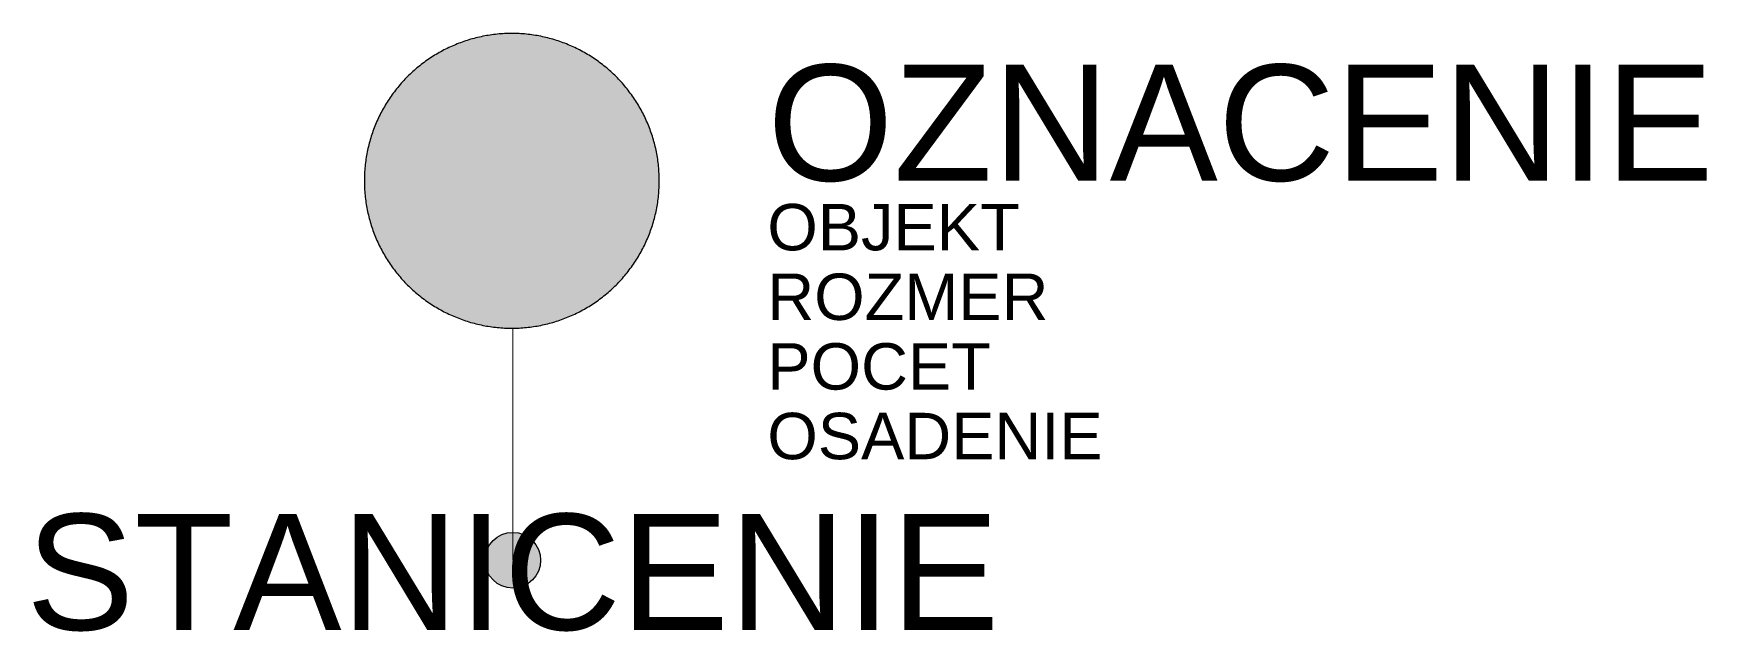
# Model space of a CAD drawing. Header units: metres. Extents: x -10.3 to 25.7, y -1.5 to 11.3.
import ezdxf
from ezdxf.enums import TextEntityAlignment as Align

# ---------------------------------------------------------------- set-up
doc = ezdxf.new("R2010")
doc.units = ezdxf.units.M
doc.layers.get('Defpoints').update_dxf_attribs({"color": 140, "lineweight": 5})
doc.styles.get("Standard").update_dxf_attribs({"font": 'arial.ttf'})

msp = doc.modelspace()

# ---------------------------------------------------------------- hatches: boundary and pattern name
at = {"true_color": 0xf1efea}
msp.add_hatch(color=7, dxfattribs=at).paths.add_polyline_path([(3.155, 8.175), (3.155, 8.214), (3.154, 8.254), (3.153, 8.293), (3.151, 8.332), (3.149, 8.372), (3.146, 8.411), (3.143, 8.45), (3.14, 8.489), (3.136, 8.528), (3.131, 8.566), (3.126, 8.605), (3.121, 8.644), (3.114, 8.682), (3.108, 8.721), (3.101, 8.759), (3.094, 8.797), (3.086, 8.835), (3.078, 8.873), (3.069, 8.911), (3.06, 8.949), (3.05, 8.986), (3.04, 9.024), (3.029, 9.061), (3.018, 9.098), (3.007, 9.135), (2.995, 9.172), (2.982, 9.209), (2.969, 9.245), (2.956, 9.282), (2.942, 9.318), (2.928, 9.354), (2.914, 9.39), (2.899, 9.426), (2.883, 9.461), (2.867, 9.496), (2.851, 9.531), (2.834, 9.566), (2.817, 9.601), (2.799, 9.636), (2.781, 9.67), (2.763, 9.704), (2.744, 9.738), (2.725, 9.772), (2.705, 9.805), (2.685, 9.838), (2.664, 9.871), (2.643, 9.904), (2.622, 9.936), (2.6, 9.969), (2.578, 10.001), (2.555, 10.032), (2.532, 10.064), (2.509, 10.095), (2.485, 10.126), (2.461, 10.157), (2.436, 10.187), (2.411, 10.217), (2.386, 10.247), (2.36, 10.277), (2.334, 10.306), (2.307, 10.335), (2.28, 10.363), (2.253, 10.392), (2.225, 10.42), (2.197, 10.448), (2.169, 10.475), (2.14, 10.502), (2.111, 10.528), (2.082, 10.555), (2.052, 10.58), (2.023, 10.606), (1.992, 10.631), (1.962, 10.655), (1.931, 10.68), (1.9, 10.703), (1.869, 10.727), (1.838, 10.75), (1.806, 10.772), (1.774, 10.795), (1.742, 10.816), (1.709, 10.838), (1.677, 10.859), (1.644, 10.879), (1.61, 10.899), (1.577, 10.919), (1.543, 10.938), (1.509, 10.957), (1.475, 10.976), (1.441, 10.994), (1.407, 11.011), (1.372, 11.029), (1.337, 11.045), (1.302, 11.062), (1.266, 11.078), (1.231, 11.093), (1.195, 11.108), (1.159, 11.123), (1.123, 11.137), (1.087, 11.151), (1.051, 11.164), (1.014, 11.177), (0.978, 11.189), (0.941, 11.201), (0.904, 11.213), (0.867, 11.224), (0.829, 11.234), (0.792, 11.244), (0.754, 11.254), (0.716, 11.263), (0.679, 11.272), (0.641, 11.28), (0.603, 11.288), (0.564, 11.296), (0.526, 11.303), (0.488, 11.309), (0.449, 11.315), (0.411, 11.321), (0.372, 11.326), (0.333, 11.33), (0.294, 11.334), (0.255, 11.338), (0.216, 11.341), (0.177, 11.344), (0.138, 11.346), (0.098, 11.348), (0.059, 11.349), (0.02, 11.35), (-0.02, 11.35), (-0.059, 11.35), (-0.099, 11.349), (-0.138, 11.348), (-0.177, 11.346), (-0.216, 11.344), (-0.255, 11.341), (-0.295, 11.338), (-0.333, 11.334), (-0.372, 11.33), (-0.411, 11.326), (-0.45, 11.321), (-0.489, 11.315), (-0.527, 11.309), (-0.566, 11.303), (-0.604, 11.296), (-0.642, 11.288), (-0.68, 11.28), (-0.718, 11.272), (-0.756, 11.263), (-0.794, 11.254), (-0.831, 11.244), (-0.869, 11.234), (-0.906, 11.224), (-0.943, 11.213), (-0.98, 11.201), (-1.017, 11.189), (-1.054, 11.177), (-1.09, 11.164), (-1.127, 11.151), (-1.163, 11.137), (-1.199, 11.123), (-1.235, 11.108), (-1.27, 11.093), (-1.306, 11.078), (-1.341, 11.062), (-1.376, 11.045), (-1.411, 11.029), (-1.446, 11.011), (-1.48, 10.994), (-1.515, 10.976), (-1.549, 10.957), (-1.583, 10.938), (-1.616, 10.919), (-1.65, 10.899), (-1.683, 10.879), (-1.716, 10.859), (-1.749, 10.838), (-1.781, 10.816), (-1.813, 10.795), (-1.845, 10.772), (-1.877, 10.75), (-1.909, 10.727), (-1.94, 10.703), (-1.971, 10.68), (-2.001, 10.655), (-2.032, 10.631), (-2.062, 10.606), (-2.092, 10.58), (-2.121, 10.555), (-2.151, 10.528), (-2.18, 10.502), (-2.208, 10.475), (-2.237, 10.448), (-2.265, 10.42), (-2.292, 10.392), (-2.32, 10.363), (-2.347, 10.335), (-2.373, 10.306), (-2.4, 10.277), (-2.425, 10.247), (-2.451, 10.217), (-2.476, 10.187), (-2.5, 10.157), (-2.524, 10.126), (-2.548, 10.095), (-2.572, 10.064), (-2.595, 10.032), (-2.617, 10.001), (-2.639, 9.969), (-2.661, 9.936), (-2.683, 9.904), (-2.704, 9.871), (-2.724, 9.838), (-2.744, 9.805), (-2.764, 9.772), (-2.783, 9.738), (-2.802, 9.704), (-2.821, 9.67), (-2.839, 9.636), (-2.856, 9.601), (-2.874, 9.566), (-2.89, 9.531), (-2.907, 9.496), (-2.923, 9.461), (-2.938, 9.426), (-2.953, 9.39), (-2.968, 9.354), (-2.982, 9.318), (-2.996, 9.282), (-3.009, 9.245), (-3.022, 9.209), (-3.034, 9.172), (-3.046, 9.135), (-3.057, 9.098), (-3.069, 9.061), (-3.079, 9.024), (-3.089, 8.986), (-3.099, 8.949), (-3.108, 8.911), (-3.117, 8.873), (-3.125, 8.835), (-3.133, 8.797), (-3.141, 8.759), (-3.147, 8.721), (-3.154, 8.682), (-3.16, 8.644), (-3.165, 8.605), (-3.17, 8.566), (-3.175, 8.528), (-3.179, 8.489), (-3.183, 8.45), (-3.186, 8.411), (-3.189, 8.372), (-3.191, 8.332), (-3.193, 8.293), (-3.194, 8.254), (-3.194, 8.214), (-3.195, 8.175), (-3.194, 8.135), (-3.194, 8.096), (-3.193, 8.057), (-3.191, 8.017), (-3.189, 7.978), (-3.186, 7.939), (-3.183, 7.9), (-3.179, 7.861), (-3.175, 7.822), (-3.17, 7.783), (-3.165, 7.745), (-3.16, 7.706), (-3.154, 7.667), (-3.147, 7.629), (-3.141, 7.591), (-3.133, 7.553), (-3.125, 7.514), (-3.117, 7.476), (-3.108, 7.439), (-3.099, 7.401), (-3.089, 7.363), (-3.079, 7.326), (-3.069, 7.289), (-3.057, 7.251), (-3.046, 7.214), (-3.034, 7.178), (-3.022, 7.141), (-3.009, 7.104), (-2.996, 7.068), (-2.982, 7.032), (-2.968, 6.996), (-2.953, 6.96), (-2.938, 6.924), (-2.923, 6.889), (-2.907, 6.853), (-2.89, 6.818), (-2.874, 6.783), (-2.856, 6.749), (-2.839, 6.714), (-2.821, 6.68), (-2.802, 6.646), (-2.783, 6.612), (-2.764, 6.578), (-2.744, 6.545), (-2.724, 6.512), (-2.704, 6.479), (-2.683, 6.446), (-2.661, 6.413), (-2.639, 6.381), (-2.617, 6.349), (-2.595, 6.317), (-2.572, 6.286), (-2.548, 6.255), (-2.524, 6.224), (-2.5, 6.193), (-2.476, 6.163), (-2.451, 6.133), (-2.425, 6.103), (-2.4, 6.073), (-2.373, 6.044), (-2.347, 6.015), (-2.32, 5.986), (-2.292, 5.958), (-2.265, 5.93), (-2.237, 5.902), (-2.208, 5.875), (-2.18, 5.848), (-2.151, 5.821), (-2.121, 5.795), (-2.092, 5.769), (-2.062, 5.744), (-2.032, 5.719), (-2.001, 5.694), (-1.971, 5.67), (-1.94, 5.646), (-1.909, 5.623), (-1.877, 5.6), (-1.845, 5.577), (-1.813, 5.555), (-1.781, 5.533), (-1.749, 5.512), (-1.716, 5.491), (-1.683, 5.47), (-1.65, 5.45), (-1.616, 5.431), (-1.583, 5.411), (-1.549, 5.392), (-1.515, 5.374), (-1.48, 5.356), (-1.446, 5.338), (-1.411, 5.321), (-1.376, 5.304), (-1.341, 5.288), (-1.306, 5.272), (-1.27, 5.257), (-1.235, 5.242), (-1.199, 5.227), (-1.163, 5.213), (-1.127, 5.199), (-1.09, 5.186), (-1.054, 5.173), (-1.017, 5.161), (-0.98, 5.149), (-0.943, 5.137), (-0.906, 5.126), (-0.869, 5.115), (-0.831, 5.105), (-0.794, 5.096), (-0.756, 5.086), (-0.718, 5.078), (-0.68, 5.069), (-0.642, 5.061), (-0.604, 5.054), (-0.566, 5.047), (-0.527, 5.041), (-0.489, 5.035), (-0.45, 5.029), (-0.411, 5.024), (-0.372, 5.019), (-0.333, 5.015), (-0.295, 5.012), (-0.255, 5.009), (-0.216, 5.006), (-0.177, 5.004), (-0.138, 5.002), (-0.099, 5.001), (-0.059, 5), (-0.02, 5), (0.02, 5), (0.059, 5.001), (0.098, 5.002), (0.138, 5.004), (0.177, 5.006), (0.216, 5.009), (0.255, 5.012), (0.294, 5.015), (0.333, 5.019), (0.372, 5.024), (0.411, 5.029), (0.449, 5.035), (0.488, 5.041), (0.526, 5.047), (0.564, 5.054), (0.603, 5.061), (0.641, 5.069), (0.679, 5.078), (0.716, 5.086), (0.754, 5.096), (0.792, 5.105), (0.829, 5.115), (0.867, 5.126), (0.904, 5.137), (0.941, 5.149), (0.978, 5.161), (1.014, 5.173), (1.051, 5.186), (1.087, 5.199), (1.123, 5.213), (1.159, 5.227), (1.195, 5.242), (1.231, 5.257), (1.266, 5.272), (1.302, 5.288), (1.337, 5.304), (1.372, 5.321), (1.407, 5.338), (1.441, 5.356), (1.475, 5.374), (1.509, 5.392), (1.543, 5.411), (1.577, 5.431), (1.61, 5.45), (1.644, 5.47), (1.677, 5.491), (1.709, 5.512), (1.742, 5.533), (1.774, 5.555), (1.806, 5.577), (1.838, 5.6), (1.869, 5.623), (1.9, 5.646), (1.931, 5.67), (1.962, 5.694), (1.992, 5.719), (2.023, 5.744), (2.052, 5.769), (2.082, 5.795), (2.111, 5.821), (2.14, 5.848), (2.169, 5.875), (2.197, 5.902), (2.225, 5.93), (2.253, 5.958), (2.28, 5.986), (2.307, 6.015), (2.334, 6.044), (2.36, 6.073), (2.386, 6.103), (2.411, 6.133), (2.436, 6.163), (2.461, 6.193), (2.485, 6.224), (2.509, 6.255), (2.532, 6.286), (2.555, 6.317), (2.578, 6.349), (2.6, 6.381), (2.622, 6.413), (2.643, 6.446), (2.664, 6.479), (2.685, 6.512), (2.705, 6.545), (2.725, 6.578), (2.744, 6.612), (2.763, 6.646), (2.781, 6.68), (2.799, 6.714), (2.817, 6.749), (2.834, 6.783), (2.851, 6.818), (2.867, 6.853), (2.883, 6.889), (2.899, 6.924), (2.914, 6.96), (2.928, 6.996), (2.942, 7.032), (2.956, 7.068), (2.969, 7.104), (2.982, 7.141), (2.995, 7.178), (3.007, 7.214), (3.018, 7.251), (3.029, 7.289), (3.04, 7.326), (3.05, 7.363), (3.06, 7.401), (3.069, 7.439), (3.078, 7.476), (3.086, 7.514), (3.094, 7.553), (3.101, 7.591), (3.108, 7.629), (3.114, 7.667), (3.121, 7.706), (3.126, 7.745), (3.131, 7.783), (3.136, 7.822), (3.14, 7.861), (3.143, 7.9), (3.146, 7.939), (3.149, 7.978), (3.151, 8.017), (3.153, 8.057), (3.154, 8.096), (3.155, 8.135), (3.155, 8.175)])
at = {"true_color": 0x9b9b9b}
h = msp.add_hatch(color=253, dxfattribs=at)
edge = h.paths.add_edge_path()
edge.add_line((3.049, 8.175), (3.049, 8.213))
edge.add_line((3.049, 8.213), (3.048, 8.251))
edge.add_line((3.048, 8.251), (3.047, 8.289))
edge.add_line((3.047, 8.289), (3.046, 8.327))
edge.add_line((3.046, 8.327), (3.044, 8.365))
edge.add_line((3.044, 8.365), (3.041, 8.403))
edge.add_line((3.041, 8.403), (3.038, 8.441))
edge.add_line((3.038, 8.441), (3.034, 8.478))
edge.add_line((3.034, 8.478), (3.03, 8.516))
edge.add_line((3.03, 8.516), (3.026, 8.553))
edge.add_line((3.026, 8.553), (3.021, 8.591))
edge.add_line((3.021, 8.591), (3.016, 8.628))
edge.add_line((3.016, 8.628), (3.01, 8.665))
edge.add_line((3.01, 8.665), (3.004, 8.702))
edge.add_line((3.004, 8.702), (2.997, 8.739))
edge.add_line((2.997, 8.739), (2.99, 8.776))
edge.add_line((2.99, 8.776), (2.982, 8.813))
edge.add_line((2.982, 8.813), (2.974, 8.85))
edge.add_line((2.974, 8.85), (2.966, 8.886))
edge.add_line((2.966, 8.886), (2.957, 8.923))
edge.add_line((2.957, 8.923), (2.948, 8.959))
edge.add_line((2.948, 8.959), (2.938, 8.995))
edge.add_line((2.938, 8.995), (2.927, 9.032))
edge.add_line((2.927, 9.032), (2.917, 9.067))
edge.add_line((2.917, 9.067), (2.906, 9.103))
edge.add_line((2.906, 9.103), (2.894, 9.139))
edge.add_line((2.894, 9.139), (2.882, 9.174))
edge.add_line((2.882, 9.174), (2.87, 9.21))
edge.add_line((2.87, 9.21), (2.857, 9.245))
edge.add_line((2.857, 9.245), (2.844, 9.28))
edge.add_line((2.844, 9.28), (2.83, 9.315))
edge.add_line((2.83, 9.315), (2.816, 9.349))
edge.add_line((2.816, 9.349), (2.801, 9.384))
edge.add_line((2.801, 9.384), (2.786, 9.418))
edge.add_line((2.786, 9.418), (2.771, 9.452))
edge.add_line((2.771, 9.452), (2.755, 9.486))
edge.add_line((2.755, 9.486), (2.739, 9.52))
edge.add_line((2.739, 9.52), (2.722, 9.554))
edge.add_line((2.722, 9.554), (2.705, 9.587))
edge.add_line((2.705, 9.587), (2.688, 9.62))
edge.add_line((2.688, 9.62), (2.67, 9.653))
edge.add_line((2.67, 9.653), (2.652, 9.686))
edge.add_line((2.652, 9.686), (2.633, 9.718))
edge.add_line((2.633, 9.718), (2.614, 9.751))
edge.add_line((2.614, 9.751), (2.595, 9.783))
edge.add_line((2.595, 9.783), (2.575, 9.815))
edge.add_line((2.575, 9.815), (2.554, 9.846))
edge.add_line((2.554, 9.846), (2.534, 9.878))
edge.add_line((2.534, 9.878), (2.513, 9.909))
edge.add_line((2.513, 9.909), (2.491, 9.94))
edge.add_line((2.491, 9.94), (2.469, 9.97))
edge.add_line((2.469, 9.97), (2.447, 10.001))
edge.add_line((2.447, 10.001), (2.425, 10.031))
edge.add_line((2.425, 10.031), (2.402, 10.061))
edge.add_line((2.402, 10.061), (2.378, 10.091))
edge.add_line((2.378, 10.091), (2.354, 10.12))
edge.add_line((2.354, 10.12), (2.33, 10.149))
edge.add_line((2.33, 10.149), (2.306, 10.178))
edge.add_line((2.306, 10.178), (2.281, 10.206))
edge.add_line((2.281, 10.206), (2.255, 10.235))
edge.add_line((2.255, 10.235), (2.23, 10.263))
edge.add_line((2.23, 10.263), (2.204, 10.291))
edge.add_line((2.204, 10.291), (2.177, 10.318))
edge.add_line((2.177, 10.318), (2.151, 10.345))
edge.add_line((2.151, 10.345), (2.123, 10.372))
edge.add_line((2.123, 10.372), (2.096, 10.398))
edge.add_line((2.096, 10.398), (2.068, 10.424))
edge.add_line((2.068, 10.424), (2.04, 10.45))
edge.add_line((2.04, 10.45), (2.012, 10.475))
edge.add_line((2.012, 10.475), (1.983, 10.5))
edge.add_line((1.983, 10.5), (1.954, 10.525))
edge.add_line((1.954, 10.525), (1.925, 10.549))
edge.add_line((1.925, 10.549), (1.896, 10.573))
edge.add_line((1.896, 10.573), (1.866, 10.596))
edge.add_line((1.866, 10.596), (1.836, 10.619))
edge.add_line((1.836, 10.619), (1.806, 10.642))
edge.add_line((1.806, 10.642), (1.776, 10.664))
edge.add_line((1.776, 10.664), (1.745, 10.686))
edge.add_line((1.745, 10.686), (1.714, 10.707))
edge.add_line((1.714, 10.707), (1.683, 10.728))
edge.add_line((1.683, 10.728), (1.652, 10.749))
edge.add_line((1.652, 10.749), (1.62, 10.769))
edge.add_line((1.62, 10.769), (1.588, 10.789))
edge.add_line((1.588, 10.789), (1.556, 10.809))
edge.add_line((1.556, 10.809), (1.524, 10.828))
edge.add_line((1.524, 10.828), (1.491, 10.846))
edge.add_line((1.491, 10.846), (1.459, 10.865))
edge.add_line((1.459, 10.865), (1.426, 10.882))
edge.add_line((1.426, 10.882), (1.392, 10.9))
edge.add_line((1.392, 10.9), (1.359, 10.917))
edge.add_line((1.359, 10.917), (1.325, 10.934))
edge.add_line((1.325, 10.934), (1.292, 10.95))
edge.add_line((1.292, 10.95), (1.258, 10.966))
edge.add_line((1.258, 10.966), (1.224, 10.981))
edge.add_line((1.224, 10.981), (1.189, 10.996))
edge.add_line((1.189, 10.996), (1.155, 11.01))
edge.add_line((1.155, 11.01), (1.12, 11.024))
edge.add_line((1.12, 11.024), (1.085, 11.038))
edge.add_line((1.085, 11.038), (1.05, 11.051))
edge.add_line((1.05, 11.051), (1.015, 11.064))
edge.add_line((1.015, 11.064), (0.98, 11.077))
edge.add_line((0.98, 11.077), (0.944, 11.089))
edge.add_line((0.944, 11.089), (0.909, 11.1))
edge.add_line((0.909, 11.1), (0.873, 11.111))
edge.add_line((0.873, 11.111), (0.837, 11.122))
edge.add_line((0.837, 11.122), (0.801, 11.132))
edge.add_line((0.801, 11.132), (0.765, 11.142))
edge.add_line((0.765, 11.142), (0.728, 11.151))
edge.add_line((0.728, 11.151), (0.692, 11.16))
edge.add_line((0.692, 11.16), (0.655, 11.169))
edge.add_line((0.655, 11.169), (0.619, 11.177))
edge.add_line((0.619, 11.177), (0.582, 11.185))
edge.add_line((0.582, 11.185), (0.545, 11.192))
edge.add_line((0.545, 11.192), (0.508, 11.198))
edge.add_line((0.508, 11.198), (0.471, 11.205))
edge.add_line((0.471, 11.205), (0.434, 11.21))
edge.add_line((0.434, 11.21), (0.396, 11.216))
edge.add_line((0.396, 11.216), (0.359, 11.221))
edge.add_line((0.359, 11.221), (0.321, 11.225))
edge.add_line((0.321, 11.225), (0.284, 11.229))
edge.add_line((0.284, 11.229), (0.246, 11.233))
edge.add_line((0.246, 11.233), (0.208, 11.236))
edge.add_line((0.208, 11.236), (0.17, 11.238))
edge.add_line((0.17, 11.238), (0.132, 11.24))
edge.add_line((0.132, 11.24), (0.095, 11.242))
edge.add_line((0.095, 11.242), (0.057, 11.243))
edge.add_line((0.057, 11.243), (0.018, 11.244))
edge.add_line((0.018, 11.244), (-0.02, 11.244))
edge.add_line((-0.02, 11.244), (-0.058, 11.244))
edge.add_line((-0.058, 11.244), (-0.096, 11.243))
edge.add_line((-0.096, 11.243), (-0.134, 11.242))
edge.add_line((-0.134, 11.242), (-0.172, 11.24))
edge.add_line((-0.172, 11.24), (-0.21, 11.238))
edge.add_line((-0.21, 11.238), (-0.248, 11.236))
edge.add_line((-0.248, 11.236), (-0.285, 11.233))
edge.add_line((-0.285, 11.233), (-0.323, 11.229))
edge.add_line((-0.323, 11.229), (-0.361, 11.225))
edge.add_line((-0.361, 11.225), (-0.398, 11.221))
edge.add_line((-0.398, 11.221), (-0.436, 11.216))
edge.add_line((-0.436, 11.216), (-0.473, 11.21))
edge.add_line((-0.473, 11.21), (-0.51, 11.205))
edge.add_line((-0.51, 11.205), (-0.547, 11.198))
edge.add_line((-0.547, 11.198), (-0.584, 11.192))
edge.add_line((-0.584, 11.192), (-0.621, 11.185))
edge.add_line((-0.621, 11.185), (-0.658, 11.177))
edge.add_line((-0.658, 11.177), (-0.695, 11.169))
edge.add_line((-0.695, 11.169), (-0.731, 11.16))
edge.add_line((-0.731, 11.16), (-0.768, 11.151))
edge.add_line((-0.768, 11.151), (-0.804, 11.142))
edge.add_line((-0.804, 11.142), (-0.84, 11.132))
edge.add_line((-0.84, 11.132), (-0.876, 11.122))
edge.add_line((-0.876, 11.122), (-0.912, 11.111))
edge.add_line((-0.912, 11.111), (-0.948, 11.1))
edge.add_line((-0.948, 11.1), (-0.984, 11.089))
edge.add_line((-0.984, 11.089), (-1.019, 11.077))
edge.add_line((-1.019, 11.077), (-1.054, 11.064))
edge.add_line((-1.054, 11.064), (-1.09, 11.051))
edge.add_line((-1.09, 11.051), (-1.125, 11.038))
edge.add_line((-1.125, 11.038), (-1.16, 11.024))
edge.add_line((-1.16, 11.024), (-1.194, 11.01))
edge.add_line((-1.194, 11.01), (-1.229, 10.996))
edge.add_line((-1.229, 10.996), (-1.263, 10.981))
edge.add_line((-1.263, 10.981), (-1.297, 10.966))
edge.add_line((-1.297, 10.966), (-1.331, 10.95))
edge.add_line((-1.331, 10.95), (-1.365, 10.934))
edge.add_line((-1.365, 10.934), (-1.398, 10.917))
edge.add_line((-1.398, 10.917), (-1.432, 10.9))
edge.add_line((-1.432, 10.9), (-1.465, 10.882))
edge.add_line((-1.465, 10.882), (-1.498, 10.865))
edge.add_line((-1.498, 10.865), (-1.531, 10.846))
edge.add_line((-1.531, 10.846), (-1.563, 10.828))
edge.add_line((-1.563, 10.828), (-1.595, 10.809))
edge.add_line((-1.595, 10.809), (-1.628, 10.789))
edge.add_line((-1.628, 10.789), (-1.659, 10.769))
edge.add_line((-1.659, 10.769), (-1.691, 10.749))
edge.add_line((-1.691, 10.749), (-1.722, 10.728))
edge.add_line((-1.722, 10.728), (-1.754, 10.707))
edge.add_line((-1.754, 10.707), (-1.785, 10.686))
edge.add_line((-1.785, 10.686), (-1.815, 10.664))
edge.add_line((-1.815, 10.664), (-1.846, 10.642))
edge.add_line((-1.846, 10.642), (-1.876, 10.619))
edge.add_line((-1.876, 10.619), (-1.906, 10.596))
edge.add_line((-1.906, 10.596), (-1.935, 10.573))
edge.add_line((-1.935, 10.573), (-1.965, 10.549))
edge.add_line((-1.965, 10.549), (-1.994, 10.525))
edge.add_line((-1.994, 10.525), (-2.023, 10.5))
edge.add_line((-2.023, 10.5), (-2.051, 10.475))
edge.add_line((-2.051, 10.475), (-2.08, 10.45))
edge.add_line((-2.08, 10.45), (-2.108, 10.424))
edge.add_line((-2.108, 10.424), (-2.135, 10.398))
edge.add_line((-2.135, 10.398), (-2.163, 10.372))
edge.add_line((-2.163, 10.372), (-2.19, 10.345))
edge.add_line((-2.19, 10.345), (-2.217, 10.318))
edge.add_line((-2.217, 10.318), (-2.243, 10.291))
edge.add_line((-2.243, 10.291), (-2.269, 10.263))
edge.add_line((-2.269, 10.263), (-2.295, 10.235))
edge.add_line((-2.295, 10.235), (-2.32, 10.206))
edge.add_line((-2.32, 10.206), (-2.345, 10.178))
edge.add_line((-2.345, 10.178), (-2.37, 10.149))
edge.add_line((-2.37, 10.149), (-2.394, 10.12))
edge.add_line((-2.394, 10.12), (-2.418, 10.091))
edge.add_line((-2.418, 10.091), (-2.441, 10.061))
edge.add_line((-2.441, 10.061), (-2.464, 10.031))
edge.add_line((-2.464, 10.031), (-2.487, 10.001))
edge.add_line((-2.487, 10.001), (-2.509, 9.97))
edge.add_line((-2.509, 9.97), (-2.531, 9.94))
edge.add_line((-2.531, 9.94), (-2.552, 9.909))
edge.add_line((-2.552, 9.909), (-2.573, 9.878))
edge.add_line((-2.573, 9.878), (-2.594, 9.846))
edge.add_line((-2.594, 9.846), (-2.614, 9.815))
edge.add_line((-2.614, 9.815), (-2.634, 9.783))
edge.add_line((-2.634, 9.783), (-2.653, 9.751))
edge.add_line((-2.653, 9.751), (-2.673, 9.718))
edge.add_line((-2.673, 9.718), (-2.691, 9.686))
edge.add_line((-2.691, 9.686), (-2.709, 9.653))
edge.add_line((-2.709, 9.653), (-2.727, 9.62))
edge.add_line((-2.727, 9.62), (-2.745, 9.587))
edge.add_line((-2.745, 9.587), (-2.762, 9.554))
edge.add_line((-2.762, 9.554), (-2.778, 9.52))
edge.add_line((-2.778, 9.52), (-2.795, 9.486))
edge.add_line((-2.795, 9.486), (-2.81, 9.452))
edge.add_line((-2.81, 9.452), (-2.826, 9.418))
edge.add_line((-2.826, 9.418), (-2.841, 9.384))
edge.add_line((-2.841, 9.384), (-2.855, 9.349))
edge.add_line((-2.855, 9.349), (-2.869, 9.315))
edge.add_line((-2.869, 9.315), (-2.883, 9.28))
edge.add_line((-2.883, 9.28), (-2.896, 9.245))
edge.add_line((-2.896, 9.245), (-2.909, 9.21))
edge.add_line((-2.909, 9.21), (-2.922, 9.174))
edge.add_line((-2.922, 9.174), (-2.934, 9.139))
edge.add_line((-2.934, 9.139), (-2.945, 9.103))
edge.add_line((-2.945, 9.103), (-2.956, 9.067))
edge.add_line((-2.956, 9.067), (-2.967, 9.032))
edge.add_line((-2.967, 9.032), (-2.977, 8.995))
edge.add_line((-2.977, 8.995), (-2.987, 8.959))
edge.add_line((-2.987, 8.959), (-2.996, 8.923))
edge.add_line((-2.996, 8.923), (-3.005, 8.886))
edge.add_line((-3.005, 8.886), (-3.014, 8.85))
edge.add_line((-3.014, 8.85), (-3.022, 8.813))
edge.add_line((-3.022, 8.813), (-3.029, 8.776))
edge.add_line((-3.029, 8.776), (-3.037, 8.739))
edge.add_line((-3.037, 8.739), (-3.043, 8.702))
edge.add_line((-3.043, 8.702), (-3.049, 8.665))
edge.add_line((-3.049, 8.665), (-3.055, 8.628))
edge.add_line((-3.055, 8.628), (-3.061, 8.591))
edge.add_line((-3.061, 8.591), (-3.065, 8.553))
edge.add_line((-3.065, 8.553), (-3.07, 8.516))
edge.add_line((-3.07, 8.516), (-3.074, 8.478))
edge.add_line((-3.074, 8.478), (-3.077, 8.441))
edge.add_line((-3.077, 8.441), (-3.08, 8.403))
edge.add_line((-3.08, 8.403), (-3.083, 8.365))
edge.add_line((-3.083, 8.365), (-3.085, 8.327))
edge.add_line((-3.085, 8.327), (-3.087, 8.289))
edge.add_line((-3.087, 8.289), (-3.088, 8.251))
edge.add_line((-3.088, 8.251), (-3.089, 8.213))
edge.add_line((-3.089, 8.213), (-3.089, 8.175))
edge.add_line((-3.089, 8.175), (-3.089, 8.137))
edge.add_line((-3.089, 8.137), (-3.088, 8.099))
edge.add_line((-3.088, 8.099), (-3.087, 8.061))
edge.add_line((-3.087, 8.061), (-3.085, 8.023))
edge.add_line((-3.085, 8.023), (-3.083, 7.985))
edge.add_line((-3.083, 7.985), (-3.08, 7.947))
edge.add_line((-3.08, 7.947), (-3.077, 7.909))
edge.add_line((-3.077, 7.909), (-3.074, 7.871))
edge.add_line((-3.074, 7.871), (-3.07, 7.834))
edge.add_line((-3.07, 7.834), (-3.065, 7.796))
edge.add_line((-3.065, 7.796), (-3.061, 7.759))
edge.add_line((-3.061, 7.759), (-3.055, 7.722))
edge.add_line((-3.055, 7.722), (-3.049, 7.684))
edge.add_line((-3.049, 7.684), (-3.043, 7.647))
edge.add_line((-3.043, 7.647), (-3.037, 7.61))
edge.add_line((-3.037, 7.61), (-3.029, 7.573))
edge.add_line((-3.029, 7.573), (-3.022, 7.536))
edge.add_line((-3.022, 7.536), (-3.014, 7.5))
edge.add_line((-3.014, 7.5), (-3.005, 7.463))
edge.add_line((-3.005, 7.463), (-2.996, 7.427))
edge.add_line((-2.996, 7.427), (-2.987, 7.39))
edge.add_line((-2.987, 7.39), (-2.977, 7.354))
edge.add_line((-2.977, 7.354), (-2.967, 7.318))
edge.add_line((-2.967, 7.318), (-2.956, 7.282))
edge.add_line((-2.956, 7.282), (-2.945, 7.246))
edge.add_line((-2.945, 7.246), (-2.934, 7.211))
edge.add_line((-2.934, 7.211), (-2.922, 7.175))
edge.add_line((-2.922, 7.175), (-2.909, 7.14))
edge.add_line((-2.909, 7.14), (-2.896, 7.105))
edge.add_line((-2.896, 7.105), (-2.883, 7.07))
edge.add_line((-2.883, 7.07), (-2.869, 7.035))
edge.add_line((-2.869, 7.035), (-2.855, 7))
edge.add_line((-2.855, 7), (-2.841, 6.966))
edge.add_line((-2.841, 6.966), (-2.826, 6.931))
edge.add_line((-2.826, 6.931), (-2.81, 6.897))
edge.add_line((-2.81, 6.897), (-2.795, 6.863))
edge.add_line((-2.795, 6.863), (-2.778, 6.83))
edge.add_line((-2.778, 6.83), (-2.762, 6.796))
edge.add_line((-2.762, 6.796), (-2.745, 6.763))
edge.add_line((-2.745, 6.763), (-2.727, 6.73))
edge.add_line((-2.727, 6.73), (-2.709, 6.697))
edge.add_line((-2.709, 6.697), (-2.691, 6.664))
edge.add_line((-2.691, 6.664), (-2.673, 6.631))
edge.add_line((-2.673, 6.631), (-2.653, 6.599))
edge.add_line((-2.653, 6.599), (-2.634, 6.567))
edge.add_line((-2.634, 6.567), (-2.614, 6.535))
edge.add_line((-2.614, 6.535), (-2.594, 6.503))
edge.add_line((-2.594, 6.503), (-2.573, 6.472))
edge.add_line((-2.573, 6.472), (-2.552, 6.441))
edge.add_line((-2.552, 6.441), (-2.531, 6.41))
edge.add_line((-2.531, 6.41), (-2.509, 6.379))
edge.add_line((-2.509, 6.379), (-2.487, 6.349))
edge.add_line((-2.487, 6.349), (-2.464, 6.319))
edge.add_line((-2.464, 6.319), (-2.441, 6.289))
edge.add_line((-2.441, 6.289), (-2.418, 6.259))
edge.add_line((-2.418, 6.259), (-2.394, 6.23))
edge.add_line((-2.394, 6.23), (-2.37, 6.201))
edge.add_line((-2.37, 6.201), (-2.345, 6.172))
edge.add_line((-2.345, 6.172), (-2.32, 6.143))
edge.add_line((-2.32, 6.143), (-2.295, 6.115))
edge.add_line((-2.295, 6.115), (-2.269, 6.087))
edge.add_line((-2.269, 6.087), (-2.243, 6.059))
edge.add_line((-2.243, 6.059), (-2.217, 6.032))
edge.add_line((-2.217, 6.032), (-2.19, 6.005))
edge.add_line((-2.19, 6.005), (-2.163, 5.978))
edge.add_line((-2.163, 5.978), (-2.135, 5.951))
edge.add_line((-2.135, 5.951), (-2.108, 5.925))
edge.add_line((-2.108, 5.925), (-2.08, 5.9))
edge.add_line((-2.08, 5.9), (-2.051, 5.874))
edge.add_line((-2.051, 5.874), (-2.023, 5.849))
edge.add_line((-2.023, 5.849), (-1.994, 5.825))
edge.add_line((-1.994, 5.825), (-1.965, 5.801))
edge.add_line((-1.965, 5.801), (-1.935, 5.777))
edge.add_line((-1.935, 5.777), (-1.906, 5.754))
edge.add_line((-1.906, 5.754), (-1.876, 5.731))
edge.add_line((-1.876, 5.731), (-1.846, 5.708))
edge.add_line((-1.846, 5.708), (-1.815, 5.686))
edge.add_line((-1.815, 5.686), (-1.785, 5.664))
edge.add_line((-1.785, 5.664), (-1.754, 5.642))
edge.add_line((-1.754, 5.642), (-1.722, 5.621))
edge.add_line((-1.722, 5.621), (-1.691, 5.601))
edge.add_line((-1.691, 5.601), (-1.659, 5.58))
edge.add_line((-1.659, 5.58), (-1.628, 5.561))
edge.add_line((-1.628, 5.561), (-1.595, 5.541))
edge.add_line((-1.595, 5.541), (-1.563, 5.522))
edge.add_line((-1.563, 5.522), (-1.531, 5.503))
edge.add_line((-1.531, 5.503), (-1.498, 5.485))
edge.add_line((-1.498, 5.485), (-1.465, 5.467))
edge.add_line((-1.465, 5.467), (-1.432, 5.45))
edge.add_line((-1.432, 5.45), (-1.398, 5.433))
edge.add_line((-1.398, 5.433), (-1.365, 5.416))
edge.add_line((-1.365, 5.416), (-1.331, 5.4))
edge.add_line((-1.331, 5.4), (-1.297, 5.384))
edge.add_line((-1.297, 5.384), (-1.263, 5.369))
edge.add_line((-1.263, 5.369), (-1.229, 5.354))
edge.add_line((-1.229, 5.354), (-1.194, 5.339))
edge.add_line((-1.194, 5.339), (-1.16, 5.325))
edge.add_line((-1.16, 5.325), (-1.125, 5.311))
edge.add_line((-1.125, 5.311), (-1.09, 5.298))
edge.add_line((-1.09, 5.298), (-1.054, 5.285))
edge.add_line((-1.054, 5.285), (-1.019, 5.273))
edge.add_line((-1.019, 5.273), (-0.984, 5.261))
edge.add_line((-0.984, 5.261), (-0.948, 5.249))
edge.add_line((-0.948, 5.249), (-0.912, 5.238))
edge.add_line((-0.912, 5.238), (-0.876, 5.228))
edge.add_line((-0.876, 5.228), (-0.84, 5.217))
edge.add_line((-0.84, 5.217), (-0.804, 5.208))
edge.add_line((-0.804, 5.208), (-0.768, 5.198))
edge.add_line((-0.768, 5.198), (-0.731, 5.189))
edge.add_line((-0.731, 5.189), (-0.695, 5.181))
edge.add_line((-0.695, 5.181), (-0.658, 5.173))
edge.add_line((-0.658, 5.173), (-0.621, 5.165))
edge.add_line((-0.621, 5.165), (-0.584, 5.158))
edge.add_line((-0.584, 5.158), (-0.547, 5.151))
edge.add_line((-0.547, 5.151), (-0.51, 5.145))
edge.add_line((-0.51, 5.145), (-0.473, 5.139))
edge.add_line((-0.473, 5.139), (-0.436, 5.134))
edge.add_line((-0.436, 5.134), (-0.398, 5.129))
edge.add_line((-0.398, 5.129), (-0.361, 5.125))
edge.add_line((-0.361, 5.125), (-0.323, 5.121))
edge.add_line((-0.323, 5.121), (-0.285, 5.117))
edge.add_line((-0.285, 5.117), (-0.248, 5.114))
edge.add_line((-0.248, 5.114), (-0.21, 5.112))
edge.add_line((-0.21, 5.112), (-0.172, 5.109))
edge.add_line((-0.172, 5.109), (-0.134, 5.108))
edge.add_line((-0.134, 5.108), (-0.096, 5.107))
edge.add_line((-0.096, 5.107), (-0.058, 5.106))
edge.add_line((-0.058, 5.106), (-0.02, 5.106))
edge.add_line((-0.02, 5.106), (0.018, 5.106))
edge.add_line((0.018, 5.106), (0.057, 5.107))
edge.add_line((0.057, 5.107), (0.095, 5.108))
edge.add_line((0.095, 5.108), (0.132, 5.109))
edge.add_line((0.132, 5.109), (0.17, 5.112))
edge.add_line((0.17, 5.112), (0.208, 5.114))
edge.add_line((0.208, 5.114), (0.246, 5.117))
edge.add_line((0.246, 5.117), (0.284, 5.121))
edge.add_line((0.284, 5.121), (0.321, 5.125))
edge.add_line((0.321, 5.125), (0.359, 5.129))
edge.add_line((0.359, 5.129), (0.396, 5.134))
edge.add_line((0.396, 5.134), (0.434, 5.139))
edge.add_line((0.434, 5.139), (0.471, 5.145))
edge.add_line((0.471, 5.145), (0.508, 5.151))
edge.add_line((0.508, 5.151), (0.545, 5.158))
edge.add_line((0.545, 5.158), (0.582, 5.165))
edge.add_line((0.582, 5.165), (0.619, 5.173))
edge.add_line((0.619, 5.173), (0.655, 5.181))
edge.add_line((0.655, 5.181), (0.692, 5.189))
edge.add_line((0.692, 5.189), (0.728, 5.198))
edge.add_line((0.728, 5.198), (0.765, 5.208))
edge.add_line((0.765, 5.208), (0.801, 5.217))
edge.add_line((0.801, 5.217), (0.837, 5.228))
edge.add_line((0.837, 5.228), (0.873, 5.238))
edge.add_line((0.873, 5.238), (0.909, 5.249))
edge.add_line((0.909, 5.249), (0.944, 5.261))
edge.add_line((0.944, 5.261), (0.98, 5.273))
edge.add_line((0.98, 5.273), (1.015, 5.285))
edge.add_line((1.015, 5.285), (1.05, 5.298))
edge.add_line((1.05, 5.298), (1.085, 5.311))
edge.add_line((1.085, 5.311), (1.12, 5.325))
edge.add_line((1.12, 5.325), (1.155, 5.339))
edge.add_line((1.155, 5.339), (1.189, 5.354))
edge.add_line((1.189, 5.354), (1.224, 5.369))
edge.add_line((1.224, 5.369), (1.258, 5.384))
edge.add_line((1.258, 5.384), (1.292, 5.4))
edge.add_line((1.292, 5.4), (1.325, 5.416))
edge.add_line((1.325, 5.416), (1.359, 5.433))
edge.add_line((1.359, 5.433), (1.392, 5.45))
edge.add_line((1.392, 5.45), (1.426, 5.467))
edge.add_line((1.426, 5.467), (1.459, 5.485))
edge.add_line((1.459, 5.485), (1.491, 5.503))
edge.add_line((1.491, 5.503), (1.524, 5.522))
edge.add_line((1.524, 5.522), (1.556, 5.541))
edge.add_line((1.556, 5.541), (1.588, 5.561))
edge.add_line((1.588, 5.561), (1.62, 5.58))
edge.add_line((1.62, 5.58), (1.652, 5.601))
edge.add_line((1.652, 5.601), (1.683, 5.621))
edge.add_line((1.683, 5.621), (1.714, 5.642))
edge.add_line((1.714, 5.642), (1.745, 5.664))
edge.add_line((1.745, 5.664), (1.776, 5.686))
edge.add_line((1.776, 5.686), (1.806, 5.708))
edge.add_line((1.806, 5.708), (1.836, 5.731))
edge.add_line((1.836, 5.731), (1.866, 5.754))
edge.add_line((1.866, 5.754), (1.896, 5.777))
edge.add_line((1.896, 5.777), (1.925, 5.801))
edge.add_line((1.925, 5.801), (1.954, 5.825))
edge.add_line((1.954, 5.825), (1.983, 5.849))
edge.add_line((1.983, 5.849), (2.012, 5.874))
edge.add_line((2.012, 5.874), (2.04, 5.9))
edge.add_line((2.04, 5.9), (2.068, 5.925))
edge.add_line((2.068, 5.925), (2.096, 5.951))
edge.add_line((2.096, 5.951), (2.123, 5.978))
edge.add_line((2.123, 5.978), (2.151, 6.005))
edge.add_line((2.151, 6.005), (2.177, 6.032))
edge.add_line((2.177, 6.032), (2.204, 6.059))
edge.add_line((2.204, 6.059), (2.23, 6.087))
edge.add_line((2.23, 6.087), (2.255, 6.115))
edge.add_line((2.255, 6.115), (2.281, 6.143))
edge.add_line((2.281, 6.143), (2.306, 6.172))
edge.add_line((2.306, 6.172), (2.33, 6.201))
edge.add_line((2.33, 6.201), (2.354, 6.23))
edge.add_line((2.354, 6.23), (2.378, 6.259))
edge.add_line((2.378, 6.259), (2.402, 6.289))
edge.add_line((2.402, 6.289), (2.425, 6.319))
edge.add_line((2.425, 6.319), (2.447, 6.349))
edge.add_line((2.447, 6.349), (2.469, 6.379))
edge.add_line((2.469, 6.379), (2.491, 6.41))
edge.add_line((2.491, 6.41), (2.513, 6.441))
edge.add_line((2.513, 6.441), (2.534, 6.472))
edge.add_line((2.534, 6.472), (2.554, 6.503))
edge.add_line((2.554, 6.503), (2.575, 6.535))
edge.add_line((2.575, 6.535), (2.595, 6.567))
edge.add_line((2.595, 6.567), (2.614, 6.599))
edge.add_line((2.614, 6.599), (2.633, 6.631))
edge.add_line((2.633, 6.631), (2.652, 6.664))
edge.add_line((2.652, 6.664), (2.67, 6.697))
edge.add_line((2.67, 6.697), (2.688, 6.73))
edge.add_line((2.688, 6.73), (2.705, 6.763))
edge.add_line((2.705, 6.763), (2.722, 6.796))
edge.add_line((2.722, 6.796), (2.739, 6.83))
edge.add_line((2.739, 6.83), (2.755, 6.863))
edge.add_line((2.755, 6.863), (2.771, 6.897))
edge.add_line((2.771, 6.897), (2.786, 6.931))
edge.add_line((2.786, 6.931), (2.801, 6.966))
edge.add_line((2.801, 6.966), (2.816, 7))
edge.add_line((2.816, 7), (2.83, 7.035))
edge.add_line((2.83, 7.035), (2.844, 7.07))
edge.add_line((2.844, 7.07), (2.857, 7.105))
edge.add_line((2.857, 7.105), (2.87, 7.14))
edge.add_line((2.87, 7.14), (2.882, 7.175))
edge.add_line((2.882, 7.175), (2.894, 7.211))
edge.add_line((2.894, 7.211), (2.906, 7.246))
edge.add_line((2.906, 7.246), (2.917, 7.282))
edge.add_line((2.917, 7.282), (2.927, 7.318))
edge.add_line((2.927, 7.318), (2.938, 7.354))
edge.add_line((2.938, 7.354), (2.948, 7.39))
edge.add_line((2.948, 7.39), (2.957, 7.427))
edge.add_line((2.957, 7.427), (2.966, 7.463))
edge.add_line((2.966, 7.463), (2.974, 7.5))
edge.add_line((2.974, 7.5), (2.982, 7.536))
edge.add_line((2.982, 7.536), (2.99, 7.573))
edge.add_line((2.99, 7.573), (2.997, 7.61))
edge.add_line((2.997, 7.61), (3.004, 7.647))
edge.add_line((3.004, 7.647), (3.01, 7.684))
edge.add_line((3.01, 7.684), (3.016, 7.722))
edge.add_line((3.016, 7.722), (3.021, 7.759))
edge.add_line((3.021, 7.759), (3.026, 7.796))
edge.add_line((3.026, 7.796), (3.03, 7.834))
edge.add_line((3.03, 7.834), (3.034, 7.871))
edge.add_line((3.034, 7.871), (3.038, 7.909))
edge.add_line((3.038, 7.909), (3.041, 7.947))
edge.add_line((3.041, 7.947), (3.044, 7.985))
edge.add_line((3.044, 7.985), (3.046, 8.023))
edge.add_line((3.046, 8.023), (3.047, 8.061))
edge.add_line((3.047, 8.061), (3.048, 8.099))
edge.add_line((3.048, 8.099), (3.049, 8.137))
edge.add_line((3.049, 8.137), (3.049, 8.175))
h.paths.add_polyline_path([(1.576, 10.609), (1.554, 10.623), (1.531, 10.637), (1.509, 10.652), (1.486, 10.665), (1.464, 10.679), (1.441, 10.692), (1.418, 10.706), (1.395, 10.718), (1.371, 10.731), (1.348, 10.744), (1.325, 10.756), (1.301, 10.768), (1.278, 10.78), (1.254, 10.792), (1.23, 10.803), (1.206, 10.814), (1.183, 10.825), (1.158, 10.836), (1.134, 10.847), (1.11, 10.857), (1.086, 10.867), (1.061, 10.877), (1.037, 10.887), (1.012, 10.896), (0.988, 10.905), (0.963, 10.914), (0.938, 10.923), (0.913, 10.932), (0.888, 10.94), (0.863, 10.948), (0.838, 10.956), (0.813, 10.964), (0.788, 10.971), (0.762, 10.978), (0.737, 10.985), (0.712, 10.992), (0.686, 10.998), (0.661, 11.005), (0.635, 11.011), (0.609, 11.016), (0.584, 11.022), (0.558, 11.027), (0.532, 11.032), (0.506, 11.037), (0.48, 11.042), (0.454, 11.046), (0.428, 11.051), (0.402, 11.055), (0.376, 11.058), (0.35, 11.062), (0.324, 11.065), (0.297, 11.068), (0.271, 11.071), (0.245, 11.073), (0.219, 11.076), (0.192, 11.078), (0.166, 11.079), (0.139, 11.081), (0.113, 11.082), (0.086, 11.083), (0.06, 11.084), (0.033, 11.085), (0.007, 11.085), (-0.02, 11.085), (-0.056, 11.085), (-0.092, 11.084), (-0.128, 11.083), (-0.164, 11.082), (-0.2, 11.08), (-0.236, 11.077), (-0.272, 11.074), (-0.307, 11.071), (-0.343, 11.067), (-0.379, 11.063), (-0.414, 11.058), (-0.449, 11.053), (-0.485, 11.048), (-0.52, 11.042), (-0.555, 11.036), (-0.59, 11.029), (-0.625, 11.022), (-0.66, 11.014), (-0.695, 11.006), (-0.729, 10.998), (-0.764, 10.989), (-0.798, 10.979), (-0.832, 10.97), (-0.866, 10.959), (-0.9, 10.949), (-0.934, 10.938), (-0.968, 10.927), (-1.001, 10.915), (-1.034, 10.903), (-1.068, 10.89), (-1.101, 10.877), (-1.133, 10.864), (-1.166, 10.85), (-1.199, 10.836), (-1.231, 10.821), (-1.263, 10.806), (-1.295, 10.791), (-1.327, 10.775), (-1.359, 10.759), (-1.39, 10.742), (-1.421, 10.725), (-1.452, 10.708), (-1.483, 10.69), (-1.514, 10.672), (-1.544, 10.654), (-1.575, 10.635), (-1.605, 10.616), (-1.634, 10.596), (-1.664, 10.576), (-1.693, 10.556), (-1.722, 10.535), (-1.751, 10.514), (-1.78, 10.493), (-1.808, 10.471), (-1.836, 10.449), (-1.864, 10.426), (-1.892, 10.403), (-1.919, 10.38), (-1.946, 10.356), (-1.973, 10.332), (-2, 10.308), (-2.026, 10.283), (-2.052, 10.258), (-2.078, 10.233), (-2.103, 10.207), (-2.128, 10.181), (-2.153, 10.155), (-2.177, 10.128), (-2.201, 10.101), (-2.225, 10.074), (-2.248, 10.047), (-2.271, 10.019), (-2.294, 9.991), (-2.316, 9.963), (-2.338, 9.935), (-2.359, 9.906), (-2.38, 9.878), (-2.401, 9.848), (-2.421, 9.819), (-2.441, 9.79), (-2.461, 9.76), (-2.48, 9.73), (-2.499, 9.7), (-2.517, 9.669), (-2.535, 9.638), (-2.553, 9.608), (-2.57, 9.577), (-2.587, 9.545), (-2.604, 9.514), (-2.62, 9.482), (-2.636, 9.45), (-2.651, 9.418), (-2.666, 9.386), (-2.681, 9.354), (-2.695, 9.321), (-2.709, 9.289), (-2.722, 9.256), (-2.735, 9.223), (-2.748, 9.19), (-2.76, 9.156), (-2.771, 9.123), (-2.783, 9.089), (-2.794, 9.055), (-2.804, 9.021), (-2.814, 8.987), (-2.824, 8.953), (-2.833, 8.919), (-2.842, 8.884), (-2.851, 8.85), (-2.859, 8.815), (-2.866, 8.78), (-2.874, 8.745), (-2.88, 8.71), (-2.887, 8.675), (-2.893, 8.64), (-2.898, 8.605), (-2.903, 8.569), (-2.908, 8.534), (-2.912, 8.498), (-2.916, 8.462), (-2.919, 8.427), (-2.922, 8.391), (-2.925, 8.355), (-2.927, 8.319), (-2.928, 8.283), (-2.929, 8.247), (-2.93, 8.211), (-2.93, 8.175), (-2.93, 8.148), (-2.93, 8.122), (-2.929, 8.095), (-2.928, 8.069), (-2.927, 8.042), (-2.926, 8.016), (-2.924, 7.989), (-2.922, 7.963), (-2.92, 7.937), (-2.918, 7.91), (-2.916, 7.884), (-2.913, 7.858), (-2.91, 7.831), (-2.907, 7.805), (-2.903, 7.779), (-2.899, 7.753), (-2.895, 7.727), (-2.891, 7.701), (-2.887, 7.675), (-2.882, 7.649), (-2.877, 7.623), (-2.872, 7.597), (-2.867, 7.571), (-2.861, 7.546), (-2.856, 7.52), (-2.85, 7.495), (-2.843, 7.469), (-2.837, 7.443), (-2.83, 7.418), (-2.823, 7.393), (-2.816, 7.367), (-2.808, 7.342), (-2.801, 7.317), (-2.793, 7.292), (-2.785, 7.267), (-2.777, 7.242), (-2.768, 7.217), (-2.759, 7.192), (-2.75, 7.167), (-2.741, 7.143), (-2.732, 7.118), (-2.722, 7.094), (-2.712, 7.069), (-2.702, 7.045), (-2.692, 7.021), (-2.681, 6.997), (-2.67, 6.973), (-2.659, 6.949), (-2.648, 6.925), (-2.637, 6.901), (-2.625, 6.877), (-2.613, 6.854), (-2.601, 6.83), (-2.589, 6.807), (-2.576, 6.784), (-2.563, 6.76), (-2.55, 6.737), (-2.537, 6.714), (-2.524, 6.692), (-2.51, 6.669), (-2.496, 6.646), (-2.482, 6.624), (-2.468, 6.601), (-2.454, 6.579)], flags=16)
h.paths.add_polyline_path([(1.7, 10.523), (1.701, 10.522), (1.703, 10.521), (1.704, 10.52), (1.705, 10.519), (1.707, 10.518), (1.708, 10.517), (1.71, 10.516), (1.711, 10.515), (1.713, 10.514), (1.714, 10.513), (1.715, 10.512), (1.717, 10.511), (1.718, 10.509), (1.72, 10.508), (1.721, 10.507), (1.722, 10.506), (1.724, 10.505), (1.725, 10.504), (1.727, 10.503), (1.728, 10.502), (1.729, 10.501), (1.731, 10.5), (1.732, 10.499), (1.734, 10.498), (1.735, 10.497), (1.736, 10.496), (1.738, 10.495), (1.739, 10.494), (1.741, 10.493), (1.742, 10.492), (1.743, 10.49), (1.745, 10.489), (1.746, 10.488), (1.748, 10.487), (1.749, 10.486), (1.75, 10.485), (1.752, 10.484), (1.753, 10.483), (1.754, 10.482), (1.756, 10.481), (1.757, 10.48), (1.759, 10.479), (1.76, 10.478), (1.761, 10.477), (1.763, 10.476), (1.764, 10.474), (1.766, 10.473), (1.767, 10.472), (1.768, 10.471), (1.77, 10.47), (1.771, 10.469), (1.772, 10.468), (1.774, 10.467), (1.775, 10.466), (1.777, 10.465), (1.778, 10.464), (1.779, 10.463), (1.781, 10.462), (1.782, 10.46), (1.783, 10.459), (1.785, 10.458), (1.786, 10.457), (1.788, 10.456), (1.789, 10.455), (-2.3, 6.366), (-2.301, 6.368), (-2.302, 6.369), (-2.303, 6.37), (-2.304, 6.372), (-2.305, 6.373), (-2.306, 6.374), (-2.307, 6.376), (-2.309, 6.377), (-2.31, 6.378), (-2.311, 6.38), (-2.312, 6.381), (-2.313, 6.383), (-2.314, 6.384), (-2.315, 6.385), (-2.316, 6.387), (-2.317, 6.388), (-2.318, 6.39), (-2.319, 6.391), (-2.32, 6.392), (-2.321, 6.394), (-2.323, 6.395), (-2.324, 6.396), (-2.325, 6.398), (-2.326, 6.399), (-2.327, 6.401), (-2.328, 6.402), (-2.329, 6.403), (-2.33, 6.405), (-2.331, 6.406), (-2.332, 6.408), (-2.333, 6.409), (-2.334, 6.41), (-2.335, 6.412), (-2.336, 6.413), (-2.337, 6.415), (-2.339, 6.416), (-2.34, 6.417), (-2.341, 6.419), (-2.342, 6.42), (-2.343, 6.422), (-2.344, 6.423), (-2.345, 6.424), (-2.346, 6.426), (-2.347, 6.427), (-2.348, 6.429), (-2.349, 6.43), (-2.35, 6.431), (-2.351, 6.433), (-2.352, 6.434), (-2.353, 6.436), (-2.354, 6.437), (-2.355, 6.438), (-2.356, 6.44), (-2.357, 6.441), (-2.359, 6.443), (-2.36, 6.444), (-2.361, 6.445), (-2.362, 6.447), (-2.363, 6.448), (-2.364, 6.45), (-2.365, 6.451), (-2.366, 6.452), (-2.367, 6.454), (-2.368, 6.455)], flags=16)
h.paths.add_polyline_path([(1.903, 10.36), (1.904, 10.358), (1.906, 10.357), (1.907, 10.356), (1.908, 10.355), (1.91, 10.354), (1.911, 10.353), (1.912, 10.352), (1.914, 10.35), (1.915, 10.349), (1.916, 10.348), (1.917, 10.347), (1.919, 10.346), (1.92, 10.345), (1.921, 10.343), (1.923, 10.342), (1.924, 10.341), (1.925, 10.34), (1.927, 10.339), (1.928, 10.338), (1.929, 10.336), (1.93, 10.335), (1.932, 10.334), (1.933, 10.333), (1.934, 10.332), (1.936, 10.331), (1.937, 10.329), (1.938, 10.328), (1.939, 10.327), (1.941, 10.326), (1.942, 10.325), (1.943, 10.324), (1.945, 10.322), (1.946, 10.321), (1.947, 10.32), (1.948, 10.319), (1.95, 10.318), (1.951, 10.317), (1.952, 10.315), (1.954, 10.314), (1.955, 10.313), (1.956, 10.312), (1.957, 10.311), (1.959, 10.31), (1.96, 10.308), (1.961, 10.307), (1.962, 10.306), (1.964, 10.305), (1.965, 10.304), (1.966, 10.302), (1.968, 10.301), (1.969, 10.3), (1.97, 10.299), (1.971, 10.298), (1.973, 10.296), (1.974, 10.295), (1.975, 10.294), (1.976, 10.293), (1.978, 10.292), (1.979, 10.291), (1.98, 10.289), (1.981, 10.288), (1.983, 10.287), (1.984, 10.286), (1.985, 10.285), (-2.129, 6.17), (-2.131, 6.171), (-2.132, 6.172), (-2.133, 6.174), (-2.134, 6.175), (-2.135, 6.176), (-2.137, 6.177), (-2.138, 6.179), (-2.139, 6.18), (-2.14, 6.181), (-2.141, 6.183), (-2.143, 6.184), (-2.144, 6.185), (-2.145, 6.186), (-2.146, 6.188), (-2.147, 6.189), (-2.148, 6.19), (-2.15, 6.191), (-2.151, 6.193), (-2.152, 6.194), (-2.153, 6.195), (-2.154, 6.197), (-2.156, 6.198), (-2.157, 6.199), (-2.158, 6.2), (-2.159, 6.202), (-2.16, 6.203), (-2.161, 6.204), (-2.163, 6.205), (-2.164, 6.207), (-2.165, 6.208), (-2.166, 6.209), (-2.167, 6.211), (-2.168, 6.212), (-2.17, 6.213), (-2.171, 6.214), (-2.172, 6.216), (-2.173, 6.217), (-2.174, 6.218), (-2.176, 6.22), (-2.177, 6.221), (-2.178, 6.222), (-2.179, 6.223), (-2.18, 6.225), (-2.181, 6.226), (-2.182, 6.227), (-2.184, 6.229), (-2.185, 6.23), (-2.186, 6.231), (-2.187, 6.232), (-2.188, 6.234), (-2.189, 6.235), (-2.191, 6.236), (-2.192, 6.238), (-2.193, 6.239), (-2.194, 6.24), (-2.195, 6.242), (-2.196, 6.243), (-2.198, 6.244), (-2.199, 6.245), (-2.2, 6.247), (-2.201, 6.248), (-2.202, 6.249), (-2.203, 6.251), (-2.205, 6.252)], flags=16)
h.paths.add_polyline_path([(2.165, 10.098), (2.164, 10.099), (2.163, 10.1), (2.162, 10.102), (2.16, 10.103), (2.159, 10.104), (2.158, 10.106), (2.157, 10.107), (2.156, 10.108), (2.155, 10.109), (2.154, 10.111), (2.152, 10.112), (2.151, 10.113), (2.15, 10.115), (2.149, 10.116), (2.148, 10.117), (2.147, 10.118), (2.145, 10.12), (2.144, 10.121), (2.143, 10.122), (2.142, 10.124), (2.141, 10.125), (2.14, 10.126), (2.138, 10.127), (2.137, 10.129), (2.136, 10.13), (2.135, 10.131), (2.134, 10.133), (2.133, 10.134), (2.131, 10.135), (2.13, 10.137), (2.129, 10.138), (2.128, 10.139), (2.127, 10.14), (2.126, 10.142), (2.124, 10.143), (2.123, 10.144), (2.122, 10.145), (2.121, 10.147), (2.12, 10.148), (2.119, 10.149), (2.117, 10.151), (2.116, 10.152), (2.115, 10.153), (2.114, 10.154), (2.113, 10.156), (2.111, 10.157), (2.11, 10.158), (2.109, 10.16), (2.108, 10.161), (2.107, 10.162), (2.106, 10.163), (2.104, 10.165), (2.103, 10.166), (2.102, 10.167), (2.101, 10.168), (2.1, 10.17), (2.098, 10.171), (2.097, 10.172), (2.096, 10.173), (2.095, 10.175), (2.094, 10.176), (2.092, 10.177), (2.091, 10.179), (2.09, 10.18), (-2.025, 6.065), (-2.023, 6.064), (-2.022, 6.063), (-2.021, 6.062), (-2.02, 6.06), (-2.018, 6.059), (-2.017, 6.058), (-2.016, 6.057), (-2.015, 6.056), (-2.013, 6.054), (-2.012, 6.053), (-2.011, 6.052), (-2.009, 6.051), (-2.008, 6.05), (-2.007, 6.048), (-2.006, 6.047), (-2.004, 6.046), (-2.003, 6.045), (-2.002, 6.044), (-2.001, 6.043), (-1.999, 6.041), (-1.998, 6.04), (-1.997, 6.039), (-1.995, 6.038), (-1.994, 6.037), (-1.993, 6.035), (-1.992, 6.034), (-1.99, 6.033), (-1.989, 6.032), (-1.988, 6.031), (-1.986, 6.03), (-1.985, 6.028), (-1.984, 6.027), (-1.983, 6.026), (-1.981, 6.025), (-1.98, 6.024), (-1.979, 6.022), (-1.978, 6.021), (-1.976, 6.02), (-1.975, 6.019), (-1.974, 6.018), (-1.972, 6.017), (-1.971, 6.015), (-1.97, 6.014), (-1.969, 6.013), (-1.967, 6.012), (-1.966, 6.011), (-1.965, 6.01), (-1.963, 6.009), (-1.962, 6.007), (-1.961, 6.006), (-1.959, 6.005), (-1.958, 6.004), (-1.957, 6.003), (-1.956, 6.002), (-1.954, 6), (-1.953, 5.999), (-1.952, 5.998), (-1.95, 5.997), (-1.949, 5.996), (-1.948, 5.995), (-1.946, 5.994), (-1.945, 5.992), (-1.944, 5.991), (-1.943, 5.99)], flags=16)
h.paths.add_polyline_path([(2.328, 9.894), (2.327, 9.896), (2.326, 9.897), (2.325, 9.899), (2.324, 9.9), (2.323, 9.901), (2.322, 9.903), (2.321, 9.904), (2.32, 9.906), (2.319, 9.907), (2.318, 9.908), (2.317, 9.91), (2.316, 9.911), (2.315, 9.913), (2.314, 9.914), (2.313, 9.915), (2.312, 9.917), (2.311, 9.918), (2.31, 9.92), (2.309, 9.921), (2.308, 9.922), (2.307, 9.924), (2.305, 9.925), (2.304, 9.927), (2.303, 9.928), (2.302, 9.929), (2.301, 9.931), (2.3, 9.932), (2.299, 9.934), (2.298, 9.935), (2.297, 9.937), (2.296, 9.938), (2.295, 9.939), (2.294, 9.941), (2.293, 9.942), (2.292, 9.943), (2.291, 9.945), (2.29, 9.946), (2.288, 9.948), (2.287, 9.949), (2.286, 9.95), (2.285, 9.952), (2.284, 9.953), (2.283, 9.955), (2.282, 9.956), (2.281, 9.957), (2.28, 9.959), (2.279, 9.96), (2.278, 9.961), (2.277, 9.963), (2.276, 9.964), (2.275, 9.966), (2.273, 9.967), (2.272, 9.968), (2.271, 9.97), (2.27, 9.971), (2.269, 9.973), (2.268, 9.974), (2.267, 9.975), (2.266, 9.977), (2.265, 9.978), (2.264, 9.979), (2.263, 9.981), (2.262, 9.982), (2.26, 9.984), (-1.828, 5.895), (-1.827, 5.894), (-1.826, 5.892), (-1.824, 5.891), (-1.823, 5.89), (-1.822, 5.889), (-1.82, 5.888), (-1.819, 5.887), (-1.817, 5.886), (-1.816, 5.885), (-1.815, 5.884), (-1.813, 5.883), (-1.812, 5.882), (-1.81, 5.881), (-1.809, 5.88), (-1.808, 5.878), (-1.806, 5.877), (-1.805, 5.876), (-1.804, 5.875), (-1.802, 5.874), (-1.801, 5.873), (-1.799, 5.872), (-1.798, 5.871), (-1.797, 5.87), (-1.795, 5.869), (-1.794, 5.868), (-1.792, 5.867), (-1.791, 5.866), (-1.79, 5.865), (-1.788, 5.863), (-1.787, 5.862), (-1.786, 5.861), (-1.784, 5.86), (-1.783, 5.859), (-1.781, 5.858), (-1.78, 5.857), (-1.779, 5.856), (-1.777, 5.855), (-1.776, 5.854), (-1.774, 5.853), (-1.773, 5.852), (-1.772, 5.851), (-1.77, 5.85), (-1.769, 5.849), (-1.767, 5.848), (-1.766, 5.847), (-1.765, 5.845), (-1.763, 5.844), (-1.762, 5.843), (-1.76, 5.842), (-1.759, 5.841), (-1.758, 5.84), (-1.756, 5.839), (-1.755, 5.838), (-1.753, 5.837), (-1.752, 5.836), (-1.751, 5.835), (-1.749, 5.834), (-1.748, 5.833), (-1.746, 5.832), (-1.745, 5.831), (-1.743, 5.83), (-1.742, 5.829), (-1.741, 5.828), (-1.739, 5.827)], flags=16)
h.paths.add_polyline_path([(2.414, 9.771), (2.429, 9.748), (2.443, 9.726), (2.457, 9.703), (2.471, 9.681), (2.484, 9.658), (2.498, 9.635), (2.511, 9.612), (2.524, 9.589), (2.537, 9.566), (2.549, 9.543), (2.562, 9.519), (2.574, 9.496), (2.586, 9.472), (2.597, 9.449), (2.609, 9.425), (2.62, 9.401), (2.631, 9.377), (2.642, 9.353), (2.652, 9.329), (2.662, 9.305), (2.673, 9.28), (2.683, 9.256), (2.692, 9.231), (2.702, 9.207), (2.711, 9.182), (2.72, 9.157), (2.729, 9.133), (2.737, 9.108), (2.745, 9.083), (2.754, 9.058), (2.761, 9.033), (2.769, 9.008), (2.776, 8.982), (2.784, 8.957), (2.791, 8.932), (2.797, 8.906), (2.804, 8.881), (2.81, 8.855), (2.816, 8.83), (2.822, 8.804), (2.828, 8.778), (2.833, 8.752), (2.838, 8.727), (2.843, 8.701), (2.847, 8.675), (2.852, 8.649), (2.856, 8.623), (2.86, 8.597), (2.864, 8.571), (2.867, 8.544), (2.87, 8.518), (2.873, 8.492), (2.876, 8.466), (2.879, 8.439), (2.881, 8.413), (2.883, 8.387), (2.885, 8.36), (2.886, 8.334), (2.888, 8.307), (2.889, 8.281), (2.89, 8.254), (2.89, 8.228), (2.891, 8.201), (2.891, 8.175), (2.89, 8.139), (2.89, 8.103), (2.889, 8.067), (2.887, 8.031), (2.885, 7.995), (2.883, 7.959), (2.88, 7.923), (2.876, 7.887), (2.873, 7.852), (2.869, 7.816), (2.864, 7.781), (2.859, 7.745), (2.853, 7.71), (2.847, 7.675), (2.841, 7.639), (2.834, 7.604), (2.827, 7.57), (2.819, 7.535), (2.811, 7.5), (2.803, 7.465), (2.794, 7.431), (2.785, 7.397), (2.775, 7.362), (2.765, 7.328), (2.754, 7.294), (2.743, 7.261), (2.732, 7.227), (2.72, 7.194), (2.708, 7.16), (2.696, 7.127), (2.683, 7.094), (2.669, 7.061), (2.655, 7.028), (2.641, 6.996), (2.627, 6.963), (2.612, 6.931), (2.596, 6.899), (2.581, 6.867), (2.564, 6.836), (2.548, 6.804), (2.531, 6.773), (2.514, 6.742), (2.496, 6.711), (2.478, 6.681), (2.459, 6.65), (2.441, 6.62), (2.421, 6.59), (2.402, 6.56), (2.382, 6.531), (2.361, 6.501), (2.341, 6.472), (2.32, 6.443), (2.298, 6.415), (2.276, 6.386), (2.254, 6.358), (2.232, 6.33), (2.209, 6.303), (2.185, 6.275), (2.162, 6.248), (2.138, 6.221), (2.113, 6.195), (2.089, 6.169), (2.064, 6.143), (2.038, 6.117), (2.013, 6.091), (1.987, 6.066), (1.96, 6.042), (1.934, 6.017), (1.907, 5.993), (1.88, 5.97), (1.852, 5.946), (1.825, 5.924), (1.797, 5.901), (1.769, 5.879), (1.74, 5.857), (1.712, 5.835), (1.683, 5.814), (1.654, 5.794), (1.625, 5.773), (1.595, 5.753), (1.565, 5.734), (1.535, 5.715), (1.505, 5.696), (1.475, 5.677), (1.444, 5.659), (1.413, 5.642), (1.382, 5.624), (1.351, 5.607), (1.319, 5.591), (1.288, 5.575), (1.256, 5.559), (1.224, 5.543), (1.192, 5.528), (1.159, 5.514), (1.127, 5.5), (1.094, 5.486), (1.061, 5.473), (1.028, 5.46), (0.995, 5.447), (0.962, 5.435), (0.928, 5.423), (0.894, 5.412), (0.861, 5.401), (0.827, 5.39), (0.793, 5.38), (0.758, 5.37), (0.724, 5.361), (0.69, 5.352), (0.655, 5.344), (0.62, 5.336), (0.586, 5.328), (0.551, 5.321), (0.516, 5.314), (0.481, 5.308), (0.445, 5.302), (0.41, 5.296), (0.375, 5.291), (0.339, 5.287), (0.304, 5.282), (0.268, 5.279), (0.232, 5.275), (0.196, 5.272), (0.161, 5.27), (0.125, 5.268), (0.089, 5.266), (0.053, 5.265), (0.016, 5.265), (-0.02, 5.264), (-0.046, 5.265), (-0.073, 5.265), (-0.099, 5.266), (-0.126, 5.266), (-0.152, 5.267), (-0.179, 5.269), (-0.205, 5.27), (-0.232, 5.272), (-0.258, 5.274), (-0.284, 5.276), (-0.311, 5.279), (-0.337, 5.282), (-0.363, 5.285), (-0.389, 5.288), (-0.415, 5.292), (-0.442, 5.295), (-0.468, 5.299), (-0.494, 5.303), (-0.52, 5.308), (-0.546, 5.312), (-0.571, 5.317), (-0.597, 5.322), (-0.623, 5.328), (-0.649, 5.333), (-0.674, 5.339), (-0.7, 5.345), (-0.726, 5.351), (-0.751, 5.358), (-0.777, 5.365), (-0.802, 5.372), (-0.827, 5.379), (-0.852, 5.386), (-0.878, 5.394), (-0.903, 5.402), (-0.928, 5.41), (-0.953, 5.418), (-0.978, 5.427), (-1.002, 5.435), (-1.027, 5.444), (-1.052, 5.454), (-1.076, 5.463), (-1.101, 5.473), (-1.125, 5.483), (-1.149, 5.493), (-1.174, 5.503), (-1.198, 5.514), (-1.222, 5.524), (-1.246, 5.535), (-1.27, 5.547), (-1.293, 5.558), (-1.317, 5.57), (-1.341, 5.582), (-1.364, 5.594), (-1.388, 5.606), (-1.411, 5.618), (-1.434, 5.631), (-1.457, 5.644), (-1.48, 5.657), (-1.503, 5.671), (-1.526, 5.684), (-1.548, 5.698), (-1.571, 5.712), (-1.593, 5.726), (-1.615, 5.741)], flags=16)
at = {"true_color": 0x8e9290}
h = msp.add_hatch(color=252, dxfattribs=at)
h.paths.add_polyline_path([(-2.312, 8.226), (-2.312, 8.227), (-2.312, 8.229), (-2.312, 8.23), (-2.312, 8.232), (-2.312, 8.233), (-2.312, 8.235), (-2.312, 8.236), (-2.312, 8.238), (-2.311, 8.239), (-2.311, 8.241), (-2.311, 8.243), (-2.311, 8.244), (-2.311, 8.246), (-2.31, 8.247), (-2.31, 8.249), (-2.31, 8.25), (-2.31, 8.252), (-2.31, 8.253), (-2.309, 8.255), (-2.309, 8.256), (-2.309, 8.258), (-2.308, 8.259), (-2.308, 8.261), (-2.308, 8.262), (-2.307, 8.264), (-2.307, 8.265), (-2.306, 8.267), (-2.306, 8.268), (-2.306, 8.269), (-2.305, 8.271), (-2.305, 8.272), (-2.304, 8.274), (-2.304, 8.275), (-2.303, 8.277), (-2.303, 8.278), (-2.302, 8.28), (-2.302, 8.281), (-2.301, 8.282), (-2.301, 8.284), (-2.3, 8.285), (-2.299, 8.287), (-2.299, 8.288), (-2.298, 8.289), (-2.297, 8.291), (-2.297, 8.292), (-2.296, 8.294), (-2.295, 8.295), (-2.295, 8.296), (-2.294, 8.298), (-2.293, 8.299), (-2.292, 8.3), (-2.292, 8.302), (-2.291, 8.303), (-2.29, 8.304), (-2.289, 8.306), (-2.289, 8.307), (-2.288, 8.308), (-2.287, 8.309), (-2.286, 8.311), (-2.285, 8.312), (-2.284, 8.313), (-2.283, 8.315), (-2.282, 8.316), (-2.282, 8.317), (-2.251, 8.358), (-2.25, 8.359), (-2.249, 8.36), (-2.248, 8.362), (-2.247, 8.363), (-2.246, 8.364), (-2.245, 8.366), (-2.244, 8.367), (-2.243, 8.368), (-2.242, 8.37), (-2.241, 8.371), (-2.24, 8.373), (-2.239, 8.374), (-2.238, 8.375), (-2.238, 8.377), (-2.237, 8.378), (-2.236, 8.38), (-2.235, 8.381), (-2.234, 8.382), (-2.233, 8.384), (-2.232, 8.385), (-2.231, 8.386), (-2.23, 8.388), (-2.229, 8.389), (-2.229, 8.391), (-2.228, 8.392), (-2.227, 8.394), (-2.226, 8.395), (-2.225, 8.396), (-2.224, 8.398), (-2.223, 8.399), (-2.223, 8.401), (-2.222, 8.402), (-2.221, 8.404), (-2.22, 8.405), (-2.219, 8.406), (-2.218, 8.408), (-2.218, 8.409), (-2.217, 8.411), (-2.216, 8.412), (-2.215, 8.414), (-2.214, 8.415), (-2.214, 8.417), (-2.213, 8.418), (-2.212, 8.42), (-2.211, 8.421), (-2.21, 8.422), (-2.21, 8.424), (-2.209, 8.425), (-2.208, 8.427), (-2.207, 8.428), (-2.207, 8.43), (-2.206, 8.431), (-2.205, 8.433), (-2.205, 8.434), (-2.204, 8.436), (-2.203, 8.437), (-2.202, 8.439), (-2.202, 8.44), (-2.201, 8.442), (-2.2, 8.444), (-2.2, 8.445), (-2.199, 8.447), (-2.198, 8.448), (-2.198, 8.45), (-1.997, 8.911), (-1.996, 8.913), (-1.995, 8.916), (-1.994, 8.918), (-1.993, 8.92), (-1.992, 8.922), (-1.99, 8.924), (-1.989, 8.926), (-1.988, 8.928), (-1.987, 8.93), (-1.985, 8.932), (-1.984, 8.934), (-1.983, 8.936), (-1.981, 8.937), (-1.98, 8.939), (-1.979, 8.941), (-1.977, 8.943), (-1.976, 8.945), (-1.974, 8.946), (-1.972, 8.948), (-1.971, 8.95), (-1.969, 8.951), (-1.968, 8.953), (-1.966, 8.954), (-1.964, 8.956), (-1.963, 8.957), (-1.961, 8.959), (-1.959, 8.96), (-1.957, 8.962), (-1.955, 8.963), (-1.954, 8.964), (-1.952, 8.966), (-1.95, 8.967), (-1.948, 8.968), (-1.946, 8.969), (-1.944, 8.97), (-1.942, 8.972), (-1.94, 8.973), (-1.938, 8.974), (-1.936, 8.975), (-1.934, 8.976), (-1.932, 8.977), (-1.93, 8.978), (-1.928, 8.978), (-1.926, 8.979), (-1.923, 8.98), (-1.921, 8.981), (-1.919, 8.981), (-1.917, 8.982), (-1.915, 8.983), (-1.913, 8.983), (-1.91, 8.984), (-1.908, 8.985), (-1.906, 8.985), (-1.904, 8.985), (-1.901, 8.986), (-1.899, 8.986), (-1.897, 8.987), (-1.894, 8.987), (-1.892, 8.987), (-1.89, 8.987), (-1.887, 8.987), (-1.885, 8.988), (-1.883, 8.988), (-1.88, 8.988), (-0.61, 8.988), (-0.608, 8.988), (-0.606, 8.988), (-0.603, 8.987), (-0.601, 8.987), (-0.599, 8.987), (-0.596, 8.987), (-0.594, 8.987), (-0.592, 8.986), (-0.589, 8.986), (-0.587, 8.985), (-0.585, 8.985), (-0.582, 8.985), (-0.58, 8.984), (-0.578, 8.983), (-0.576, 8.983), (-0.574, 8.982), (-0.571, 8.981), (-0.569, 8.981), (-0.567, 8.98), (-0.565, 8.979), (-0.563, 8.978), (-0.561, 8.978), (-0.559, 8.977), (-0.557, 8.976), (-0.554, 8.975), (-0.552, 8.974), (-0.55, 8.973), (-0.548, 8.972), (-0.546, 8.97), (-0.544, 8.969), (-0.543, 8.968), (-0.541, 8.967), (-0.539, 8.966), (-0.537, 8.964), (-0.535, 8.963), (-0.533, 8.962), (-0.531, 8.96), (-0.53, 8.959), (-0.528, 8.957), (-0.526, 8.956), (-0.524, 8.954), (-0.523, 8.953), (-0.521, 8.951), (-0.52, 8.95), (-0.518, 8.948), (-0.516, 8.946), (-0.515, 8.945), (-0.513, 8.943), (-0.512, 8.941), (-0.511, 8.939), (-0.509, 8.937), (-0.508, 8.936), (-0.506, 8.934), (-0.505, 8.932), (-0.504, 8.93), (-0.503, 8.928), (-0.501, 8.926), (-0.5, 8.924), (-0.499, 8.922), (-0.498, 8.92), (-0.497, 8.918), (-0.496, 8.916), (-0.495, 8.913), (-0.494, 8.911), (-0.293, 8.45), (-0.292, 8.448), (-0.292, 8.447), (-0.291, 8.445), (-0.29, 8.444), (-0.289, 8.442), (-0.289, 8.44), (-0.288, 8.439), (-0.287, 8.437), (-0.287, 8.436), (-0.286, 8.434), (-0.285, 8.433), (-0.284, 8.431), (-0.284, 8.43), (-0.283, 8.428), (-0.282, 8.427), (-0.282, 8.425), (-0.281, 8.424), (-0.28, 8.422), (-0.279, 8.421), (-0.278, 8.42), (-0.278, 8.418), (-0.277, 8.417), (-0.276, 8.415), (-0.275, 8.414), (-0.275, 8.412), (-0.274, 8.411), (-0.273, 8.409), (-0.272, 8.408), (-0.271, 8.406), (-0.27, 8.405), (-0.27, 8.404), (-0.269, 8.402), (-0.268, 8.401), (-0.267, 8.399), (-0.266, 8.398), (-0.265, 8.396), (-0.265, 8.395), (-0.264, 8.394), (-0.263, 8.392), (-0.262, 8.391), (-0.261, 8.389), (-0.26, 8.388), (-0.259, 8.386), (-0.258, 8.385), (-0.258, 8.384), (-0.257, 8.382), (-0.256, 8.381), (-0.255, 8.38), (-0.254, 8.378), (-0.253, 8.377), (-0.252, 8.375), (-0.251, 8.374), (-0.25, 8.373), (-0.249, 8.371), (-0.248, 8.37), (-0.247, 8.368), (-0.246, 8.367), (-0.245, 8.366), (-0.244, 8.364), (-0.243, 8.363), (-0.242, 8.362), (-0.241, 8.36), (-0.24, 8.359), (-0.239, 8.358), (-0.209, 8.317), (-0.208, 8.316), (-0.207, 8.315), (-0.206, 8.313), (-0.205, 8.312), (-0.204, 8.311), (-0.204, 8.309), (-0.203, 8.308), (-0.202, 8.307), (-0.201, 8.306), (-0.2, 8.304), (-0.2, 8.303), (-0.199, 8.302), (-0.198, 8.3), (-0.197, 8.299), (-0.197, 8.298), (-0.196, 8.296), (-0.195, 8.295), (-0.194, 8.294), (-0.194, 8.292), (-0.193, 8.291), (-0.192, 8.289), (-0.192, 8.288), (-0.191, 8.287), (-0.191, 8.285), (-0.19, 8.284), (-0.189, 8.282), (-0.189, 8.281), (-0.188, 8.28), (-0.188, 8.278), (-0.187, 8.277), (-0.187, 8.275), (-0.186, 8.274), (-0.186, 8.272), (-0.185, 8.271), (-0.185, 8.269), (-0.184, 8.268), (-0.184, 8.267), (-0.184, 8.265), (-0.183, 8.264), (-0.183, 8.262), (-0.183, 8.261), (-0.182, 8.259), (-0.182, 8.258), (-0.182, 8.256), (-0.181, 8.255), (-0.181, 8.253), (-0.181, 8.252), (-0.18, 8.25), (-0.18, 8.249), (-0.18, 8.247), (-0.18, 8.246), (-0.18, 8.244), (-0.179, 8.243), (-0.179, 8.241), (-0.179, 8.239), (-0.179, 8.238), (-0.179, 8.236), (-0.179, 8.235), (-0.179, 8.233), (-0.179, 8.232), (-0.179, 8.23), (-0.178, 8.229), (-0.178, 8.227), (-0.178, 8.226), (-0.178, 7.895), (-0.178, 7.892), (-0.179, 7.889), (-0.179, 7.886), (-0.179, 7.882), (-0.179, 7.879), (-0.18, 7.876), (-0.18, 7.873), (-0.181, 7.87), (-0.182, 7.867), (-0.182, 7.864), (-0.183, 7.861), (-0.184, 7.858), (-0.185, 7.855), (-0.186, 7.852), (-0.187, 7.849), (-0.188, 7.846), (-0.19, 7.843), (-0.191, 7.84), (-0.192, 7.838), (-0.194, 7.835), (-0.195, 7.832), (-0.197, 7.83), (-0.198, 7.827), (-0.2, 7.824), (-0.202, 7.822), (-0.204, 7.819), (-0.206, 7.817), (-0.207, 7.815), (-0.209, 7.812), (-0.211, 7.81), (-0.214, 7.808), (-0.216, 7.806), (-0.218, 7.804), (-0.22, 7.801), (-0.222, 7.799), (-0.225, 7.797), (-0.227, 7.796), (-0.229, 7.794), (-0.232, 7.792), (-0.234, 7.79), (-0.237, 7.788), (-0.24, 7.787), (-0.242, 7.785), (-0.245, 7.784), (-0.248, 7.782), (-0.25, 7.781), (-0.253, 7.78), (-0.256, 7.778), (-0.259, 7.777), (-0.262, 7.776), (-0.265, 7.775), (-0.268, 7.774), (-0.271, 7.773), (-0.274, 7.772), (-0.277, 7.772), (-0.28, 7.771), (-0.283, 7.77), (-0.286, 7.77), (-0.289, 7.769), (-0.292, 7.769), (-0.296, 7.769), (-0.299, 7.769), (-0.302, 7.768), (-0.305, 7.768), (-2.185, 7.768), (-2.188, 7.768), (-2.192, 7.769), (-2.195, 7.769), (-2.198, 7.769), (-2.201, 7.769), (-2.204, 7.77), (-2.208, 7.77), (-2.211, 7.771), (-2.214, 7.772), (-2.217, 7.772), (-2.22, 7.773), (-2.223, 7.774), (-2.226, 7.775), (-2.229, 7.776), (-2.232, 7.777), (-2.234, 7.778), (-2.237, 7.78), (-2.24, 7.781), (-2.243, 7.782), (-2.246, 7.784), (-2.248, 7.785), (-2.251, 7.787), (-2.254, 7.788), (-2.256, 7.79), (-2.259, 7.792), (-2.261, 7.794), (-2.263, 7.796), (-2.266, 7.797), (-2.268, 7.799), (-2.27, 7.801), (-2.273, 7.804), (-2.275, 7.806), (-2.277, 7.808), (-2.279, 7.81), (-2.281, 7.812), (-2.283, 7.815), (-2.285, 7.817), (-2.287, 7.819), (-2.289, 7.822), (-2.29, 7.824), (-2.292, 7.827), (-2.294, 7.83), (-2.295, 7.832), (-2.297, 7.835), (-2.298, 7.838), (-2.3, 7.84), (-2.301, 7.843), (-2.302, 7.846), (-2.303, 7.849), (-2.304, 7.852), (-2.305, 7.855), (-2.306, 7.858), (-2.307, 7.861), (-2.308, 7.864), (-2.309, 7.867), (-2.309, 7.87), (-2.31, 7.873), (-2.311, 7.876), (-2.311, 7.879), (-2.311, 7.882), (-2.312, 7.886), (-2.312, 7.889), (-2.312, 7.892), (-2.312, 7.895)])
h.paths.add_polyline_path([(-2.071, 8.429), (-1.896, 8.83), (-1.896, 8.831), (-1.895, 8.832), (-1.895, 8.833), (-1.894, 8.834), (-1.894, 8.834), (-1.894, 8.835), (-1.893, 8.836), (-1.893, 8.837), (-1.892, 8.838), (-1.892, 8.838), (-1.891, 8.839), (-1.891, 8.84), (-1.89, 8.841), (-1.889, 8.841), (-1.889, 8.842), (-1.888, 8.843), (-1.888, 8.843), (-1.887, 8.844), (-1.886, 8.845), (-1.886, 8.845), (-1.885, 8.846), (-1.885, 8.847), (-1.884, 8.847), (-1.883, 8.848), (-1.882, 8.849), (-1.882, 8.849), (-1.881, 8.85), (-1.88, 8.85), (-1.88, 8.851), (-1.879, 8.851), (-1.878, 8.852), (-1.877, 8.852), (-1.877, 8.853), (-1.876, 8.853), (-1.875, 8.854), (-1.874, 8.854), (-1.873, 8.855), (-1.873, 8.855), (-1.872, 8.855), (-1.871, 8.856), (-1.87, 8.856), (-1.869, 8.857), (-1.869, 8.857), (-1.868, 8.857), (-1.867, 8.858), (-1.866, 8.858), (-1.865, 8.858), (-1.864, 8.858), (-1.863, 8.859), (-1.862, 8.859), (-1.862, 8.859), (-1.861, 8.859), (-1.86, 8.86), (-1.859, 8.86), (-1.858, 8.86), (-1.857, 8.86), (-1.856, 8.86), (-1.855, 8.86), (-1.854, 8.86), (-1.853, 8.86), (-1.852, 8.861), (-1.851, 8.861), (-1.85, 8.861), (-1.85, 8.861), (-0.641, 8.861), (-0.64, 8.861), (-0.639, 8.861), (-0.638, 8.861), (-0.637, 8.86), (-0.636, 8.86), (-0.635, 8.86), (-0.634, 8.86), (-0.633, 8.86), (-0.633, 8.86), (-0.632, 8.86), (-0.631, 8.86), (-0.63, 8.859), (-0.629, 8.859), (-0.628, 8.859), (-0.627, 8.859), (-0.626, 8.858), (-0.625, 8.858), (-0.625, 8.858), (-0.624, 8.858), (-0.623, 8.857), (-0.622, 8.857), (-0.621, 8.857), (-0.62, 8.856), (-0.619, 8.856), (-0.619, 8.855), (-0.618, 8.855), (-0.617, 8.855), (-0.616, 8.854), (-0.615, 8.854), (-0.615, 8.853), (-0.614, 8.853), (-0.613, 8.852), (-0.612, 8.852), (-0.612, 8.851), (-0.611, 8.851), (-0.61, 8.85), (-0.609, 8.85), (-0.609, 8.849), (-0.608, 8.849), (-0.607, 8.848), (-0.607, 8.847), (-0.606, 8.847), (-0.605, 8.846), (-0.605, 8.845), (-0.604, 8.845), (-0.603, 8.844), (-0.603, 8.843), (-0.602, 8.843), (-0.602, 8.842), (-0.601, 8.841), (-0.6, 8.841), (-0.6, 8.84), (-0.599, 8.839), (-0.599, 8.838), (-0.598, 8.838), (-0.598, 8.837), (-0.597, 8.836), (-0.597, 8.835), (-0.596, 8.834), (-0.596, 8.834), (-0.596, 8.833), (-0.595, 8.832), (-0.595, 8.831), (-0.594, 8.83), (-0.42, 8.429)], flags=16)
h.paths.add_polyline_path([(-2.185, 7.718), (-1.88, 7.718), (-1.88, 7.438), (-1.88, 7.436), (-1.88, 7.434), (-1.88, 7.432), (-1.881, 7.43), (-1.881, 7.429), (-1.881, 7.427), (-1.881, 7.425), (-1.882, 7.423), (-1.882, 7.421), (-1.883, 7.419), (-1.883, 7.417), (-1.884, 7.416), (-1.884, 7.414), (-1.885, 7.412), (-1.886, 7.41), (-1.886, 7.409), (-1.887, 7.407), (-1.888, 7.405), (-1.889, 7.404), (-1.889, 7.402), (-1.89, 7.4), (-1.891, 7.399), (-1.892, 7.397), (-1.893, 7.396), (-1.894, 7.394), (-1.895, 7.393), (-1.897, 7.391), (-1.898, 7.39), (-1.899, 7.388), (-1.9, 7.387), (-1.901, 7.386), (-1.903, 7.384), (-1.904, 7.383), (-1.905, 7.382), (-1.907, 7.381), (-1.908, 7.379), (-1.909, 7.378), (-1.911, 7.377), (-1.912, 7.376), (-1.914, 7.375), (-1.915, 7.374), (-1.917, 7.373), (-1.919, 7.372), (-1.92, 7.371), (-1.922, 7.37), (-1.923, 7.37), (-1.925, 7.369), (-1.927, 7.368), (-1.929, 7.367), (-1.93, 7.367), (-1.932, 7.366), (-1.934, 7.365), (-1.936, 7.365), (-1.937, 7.364), (-1.939, 7.364), (-1.941, 7.364), (-1.943, 7.363), (-1.945, 7.363), (-1.947, 7.363), (-1.949, 7.362), (-1.951, 7.362), (-1.953, 7.362), (-1.954, 7.362), (-1.956, 7.362), (-2.109, 7.362), (-2.111, 7.362), (-2.113, 7.362), (-2.115, 7.362), (-2.117, 7.362), (-2.119, 7.363), (-2.12, 7.363), (-2.122, 7.363), (-2.124, 7.364), (-2.126, 7.364), (-2.128, 7.364), (-2.13, 7.365), (-2.132, 7.365), (-2.133, 7.366), (-2.135, 7.367), (-2.137, 7.367), (-2.139, 7.368), (-2.14, 7.369), (-2.142, 7.37), (-2.144, 7.37), (-2.145, 7.371), (-2.147, 7.372), (-2.148, 7.373), (-2.15, 7.374), (-2.151, 7.375), (-2.153, 7.376), (-2.154, 7.377), (-2.156, 7.378), (-2.157, 7.379), (-2.159, 7.381), (-2.16, 7.382), (-2.161, 7.383), (-2.163, 7.384), (-2.164, 7.386), (-2.165, 7.387), (-2.166, 7.388), (-2.168, 7.39), (-2.169, 7.391), (-2.17, 7.393), (-2.171, 7.394), (-2.172, 7.396), (-2.173, 7.397), (-2.174, 7.399), (-2.175, 7.4), (-2.176, 7.402), (-2.177, 7.404), (-2.178, 7.405), (-2.178, 7.407), (-2.179, 7.409), (-2.18, 7.41), (-2.18, 7.412), (-2.181, 7.414), (-2.182, 7.416), (-2.182, 7.417), (-2.183, 7.419), (-2.183, 7.421), (-2.183, 7.423), (-2.184, 7.425), (-2.184, 7.427), (-2.184, 7.429), (-2.185, 7.43), (-2.185, 7.432), (-2.185, 7.434), (-2.185, 7.436), (-2.185, 7.438)], flags=16)
h.paths.add_polyline_path([(-0.61, 7.718), (-0.305, 7.718), (-0.305, 7.438), (-0.306, 7.436), (-0.306, 7.434), (-0.306, 7.432), (-0.306, 7.43), (-0.306, 7.429), (-0.306, 7.427), (-0.307, 7.425), (-0.307, 7.423), (-0.307, 7.421), (-0.308, 7.419), (-0.308, 7.417), (-0.309, 7.416), (-0.309, 7.414), (-0.31, 7.412), (-0.311, 7.41), (-0.311, 7.409), (-0.312, 7.407), (-0.313, 7.405), (-0.314, 7.404), (-0.315, 7.402), (-0.316, 7.4), (-0.316, 7.399), (-0.317, 7.397), (-0.318, 7.396), (-0.32, 7.394), (-0.321, 7.393), (-0.322, 7.391), (-0.323, 7.39), (-0.324, 7.388), (-0.325, 7.387), (-0.326, 7.386), (-0.328, 7.384), (-0.329, 7.383), (-0.33, 7.382), (-0.332, 7.381), (-0.333, 7.379), (-0.335, 7.378), (-0.336, 7.377), (-0.338, 7.376), (-0.339, 7.375), (-0.341, 7.374), (-0.342, 7.373), (-0.344, 7.372), (-0.345, 7.371), (-0.347, 7.37), (-0.349, 7.37), (-0.35, 7.369), (-0.352, 7.368), (-0.354, 7.367), (-0.355, 7.367), (-0.357, 7.366), (-0.359, 7.365), (-0.361, 7.365), (-0.363, 7.364), (-0.364, 7.364), (-0.366, 7.364), (-0.368, 7.363), (-0.37, 7.363), (-0.372, 7.363), (-0.374, 7.362), (-0.376, 7.362), (-0.378, 7.362), (-0.38, 7.362), (-0.382, 7.362), (-0.534, 7.362), (-0.536, 7.362), (-0.538, 7.362), (-0.54, 7.362), (-0.542, 7.362), (-0.544, 7.363), (-0.546, 7.363), (-0.548, 7.363), (-0.549, 7.364), (-0.551, 7.364), (-0.553, 7.364), (-0.555, 7.365), (-0.557, 7.365), (-0.559, 7.366), (-0.56, 7.367), (-0.562, 7.367), (-0.564, 7.368), (-0.565, 7.369), (-0.567, 7.37), (-0.569, 7.37), (-0.57, 7.371), (-0.572, 7.372), (-0.574, 7.373), (-0.575, 7.374), (-0.577, 7.375), (-0.578, 7.376), (-0.58, 7.377), (-0.581, 7.378), (-0.583, 7.379), (-0.584, 7.381), (-0.585, 7.382), (-0.587, 7.383), (-0.588, 7.384), (-0.589, 7.386), (-0.59, 7.387), (-0.592, 7.388), (-0.593, 7.39), (-0.594, 7.391), (-0.595, 7.393), (-0.596, 7.394), (-0.597, 7.396), (-0.598, 7.397), (-0.599, 7.399), (-0.6, 7.4), (-0.601, 7.402), (-0.602, 7.404), (-0.603, 7.405), (-0.603, 7.407), (-0.604, 7.409), (-0.605, 7.41), (-0.606, 7.412), (-0.606, 7.414), (-0.607, 7.416), (-0.607, 7.417), (-0.608, 7.419), (-0.608, 7.421), (-0.609, 7.423), (-0.609, 7.425), (-0.609, 7.427), (-0.61, 7.429), (-0.61, 7.43), (-0.61, 7.432), (-0.61, 7.434), (-0.61, 7.436), (-0.61, 7.438)], flags=16)
h = msp.add_hatch(color=252, dxfattribs=at)
h.paths.add_polyline_path([(0.139, 8.226), (0.139, 8.227), (0.139, 8.229), (0.139, 8.23), (0.139, 8.232), (0.139, 8.233), (0.139, 8.235), (0.139, 8.236), (0.14, 8.238), (0.14, 8.239), (0.14, 8.241), (0.14, 8.243), (0.14, 8.244), (0.14, 8.246), (0.141, 8.247), (0.141, 8.249), (0.141, 8.25), (0.141, 8.252), (0.142, 8.253), (0.142, 8.255), (0.142, 8.256), (0.142, 8.258), (0.143, 8.259), (0.143, 8.261), (0.143, 8.262), (0.144, 8.264), (0.144, 8.265), (0.145, 8.267), (0.145, 8.268), (0.146, 8.269), (0.146, 8.271), (0.146, 8.272), (0.147, 8.274), (0.147, 8.275), (0.148, 8.277), (0.148, 8.278), (0.149, 8.28), (0.149, 8.281), (0.15, 8.282), (0.151, 8.284), (0.151, 8.285), (0.152, 8.287), (0.152, 8.288), (0.153, 8.289), (0.154, 8.291), (0.154, 8.292), (0.155, 8.294), (0.156, 8.295), (0.156, 8.296), (0.157, 8.298), (0.158, 8.299), (0.159, 8.3), (0.159, 8.302), (0.16, 8.303), (0.161, 8.304), (0.162, 8.306), (0.163, 8.307), (0.163, 8.308), (0.164, 8.309), (0.165, 8.311), (0.166, 8.312), (0.167, 8.313), (0.168, 8.315), (0.169, 8.316), (0.17, 8.317), (0.2, 8.358), (0.201, 8.359), (0.202, 8.36), (0.203, 8.362), (0.204, 8.363), (0.205, 8.364), (0.206, 8.366), (0.207, 8.367), (0.208, 8.368), (0.209, 8.37), (0.21, 8.371), (0.211, 8.373), (0.212, 8.374), (0.213, 8.375), (0.214, 8.377), (0.214, 8.378), (0.215, 8.38), (0.216, 8.381), (0.217, 8.382), (0.218, 8.384), (0.219, 8.385), (0.22, 8.386), (0.221, 8.388), (0.222, 8.389), (0.223, 8.391), (0.223, 8.392), (0.224, 8.394), (0.225, 8.395), (0.226, 8.396), (0.227, 8.398), (0.228, 8.399), (0.229, 8.401), (0.229, 8.402), (0.23, 8.404), (0.231, 8.405), (0.232, 8.406), (0.233, 8.408), (0.234, 8.409), (0.234, 8.411), (0.235, 8.412), (0.236, 8.414), (0.237, 8.415), (0.238, 8.417), (0.238, 8.418), (0.239, 8.42), (0.24, 8.421), (0.241, 8.422), (0.241, 8.424), (0.242, 8.425), (0.243, 8.427), (0.244, 8.428), (0.244, 8.43), (0.245, 8.431), (0.246, 8.433), (0.247, 8.434), (0.247, 8.436), (0.248, 8.437), (0.249, 8.439), (0.249, 8.44), (0.25, 8.442), (0.251, 8.444), (0.251, 8.445), (0.252, 8.447), (0.253, 8.448), (0.253, 8.45), (0.454, 8.911), (0.455, 8.913), (0.456, 8.916), (0.457, 8.918), (0.458, 8.92), (0.46, 8.922), (0.461, 8.924), (0.462, 8.926), (0.463, 8.928), (0.464, 8.93), (0.466, 8.932), (0.467, 8.934), (0.468, 8.936), (0.47, 8.937), (0.471, 8.939), (0.472, 8.941), (0.474, 8.943), (0.475, 8.945), (0.477, 8.946), (0.479, 8.948), (0.48, 8.95), (0.482, 8.951), (0.483, 8.953), (0.485, 8.954), (0.487, 8.956), (0.488, 8.957), (0.49, 8.959), (0.492, 8.96), (0.494, 8.962), (0.496, 8.963), (0.497, 8.964), (0.499, 8.966), (0.501, 8.967), (0.503, 8.968), (0.505, 8.969), (0.507, 8.97), (0.509, 8.972), (0.511, 8.973), (0.513, 8.974), (0.515, 8.975), (0.517, 8.976), (0.519, 8.977), (0.521, 8.978), (0.523, 8.978), (0.526, 8.979), (0.528, 8.98), (0.53, 8.981), (0.532, 8.981), (0.534, 8.982), (0.536, 8.983), (0.539, 8.983), (0.541, 8.984), (0.543, 8.985), (0.545, 8.985), (0.548, 8.985), (0.55, 8.986), (0.552, 8.986), (0.554, 8.987), (0.557, 8.987), (0.559, 8.987), (0.561, 8.987), (0.564, 8.987), (0.566, 8.988), (0.568, 8.988), (0.571, 8.988), (1.841, 8.988), (1.843, 8.988), (1.846, 8.988), (1.848, 8.987), (1.85, 8.987), (1.853, 8.987), (1.855, 8.987), (1.857, 8.987), (1.86, 8.986), (1.862, 8.986), (1.864, 8.985), (1.866, 8.985), (1.869, 8.985), (1.871, 8.984), (1.873, 8.983), (1.875, 8.983), (1.878, 8.982), (1.88, 8.981), (1.882, 8.981), (1.884, 8.98), (1.886, 8.979), (1.888, 8.978), (1.89, 8.978), (1.893, 8.977), (1.895, 8.976), (1.897, 8.975), (1.899, 8.974), (1.901, 8.973), (1.903, 8.972), (1.905, 8.97), (1.907, 8.969), (1.909, 8.968), (1.91, 8.967), (1.912, 8.966), (1.914, 8.964), (1.916, 8.963), (1.918, 8.962), (1.92, 8.96), (1.921, 8.959), (1.923, 8.957), (1.925, 8.956), (1.927, 8.954), (1.928, 8.953), (1.93, 8.951), (1.932, 8.95), (1.933, 8.948), (1.935, 8.946), (1.936, 8.945), (1.938, 8.943), (1.939, 8.941), (1.941, 8.939), (1.942, 8.937), (1.943, 8.936), (1.945, 8.934), (1.946, 8.932), (1.947, 8.93), (1.949, 8.928), (1.95, 8.926), (1.951, 8.924), (1.952, 8.922), (1.953, 8.92), (1.954, 8.918), (1.955, 8.916), (1.956, 8.913), (1.957, 8.911), (2.158, 8.45), (2.159, 8.448), (2.16, 8.447), (2.16, 8.445), (2.161, 8.444), (2.162, 8.442), (2.162, 8.44), (2.163, 8.439), (2.164, 8.437), (2.164, 8.436), (2.165, 8.434), (2.166, 8.433), (2.167, 8.431), (2.167, 8.43), (2.168, 8.428), (2.169, 8.427), (2.17, 8.425), (2.17, 8.424), (2.171, 8.422), (2.172, 8.421), (2.173, 8.42), (2.173, 8.418), (2.174, 8.417), (2.175, 8.415), (2.176, 8.414), (2.177, 8.412), (2.177, 8.411), (2.178, 8.409), (2.179, 8.408), (2.18, 8.406), (2.181, 8.405), (2.181, 8.404), (2.182, 8.402), (2.183, 8.401), (2.184, 8.399), (2.185, 8.398), (2.186, 8.396), (2.187, 8.395), (2.187, 8.394), (2.188, 8.392), (2.189, 8.391), (2.19, 8.389), (2.191, 8.388), (2.192, 8.386), (2.193, 8.385), (2.194, 8.384), (2.195, 8.382), (2.195, 8.381), (2.196, 8.38), (2.197, 8.378), (2.198, 8.377), (2.199, 8.375), (2.2, 8.374), (2.201, 8.373), (2.202, 8.371), (2.203, 8.37), (2.204, 8.368), (2.205, 8.367), (2.206, 8.366), (2.207, 8.364), (2.208, 8.363), (2.209, 8.362), (2.21, 8.36), (2.211, 8.359), (2.212, 8.358), (2.242, 8.317), (2.243, 8.316), (2.244, 8.315), (2.245, 8.313), (2.246, 8.312), (2.247, 8.311), (2.247, 8.309), (2.248, 8.308), (2.249, 8.307), (2.25, 8.306), (2.251, 8.304), (2.252, 8.303), (2.252, 8.302), (2.253, 8.3), (2.254, 8.299), (2.255, 8.298), (2.255, 8.296), (2.256, 8.295), (2.257, 8.294), (2.257, 8.292), (2.258, 8.291), (2.259, 8.289), (2.259, 8.288), (2.26, 8.287), (2.261, 8.285), (2.261, 8.284), (2.262, 8.282), (2.262, 8.281), (2.263, 8.28), (2.263, 8.278), (2.264, 8.277), (2.264, 8.275), (2.265, 8.274), (2.265, 8.272), (2.266, 8.271), (2.266, 8.269), (2.267, 8.268), (2.267, 8.267), (2.267, 8.265), (2.268, 8.264), (2.268, 8.262), (2.269, 8.261), (2.269, 8.259), (2.269, 8.258), (2.27, 8.256), (2.27, 8.255), (2.27, 8.253), (2.27, 8.252), (2.271, 8.25), (2.271, 8.249), (2.271, 8.247), (2.271, 8.246), (2.272, 8.244), (2.272, 8.243), (2.272, 8.241), (2.272, 8.239), (2.272, 8.238), (2.272, 8.236), (2.272, 8.235), (2.272, 8.233), (2.273, 8.232), (2.273, 8.23), (2.273, 8.229), (2.273, 8.227), (2.273, 8.226), (2.273, 7.895), (2.273, 7.892), (2.272, 7.889), (2.272, 7.886), (2.272, 7.882), (2.272, 7.879), (2.271, 7.876), (2.271, 7.873), (2.27, 7.87), (2.269, 7.867), (2.269, 7.864), (2.268, 7.861), (2.267, 7.858), (2.266, 7.855), (2.265, 7.852), (2.264, 7.849), (2.263, 7.846), (2.261, 7.843), (2.26, 7.84), (2.259, 7.838), (2.257, 7.835), (2.256, 7.832), (2.254, 7.83), (2.253, 7.827), (2.251, 7.824), (2.249, 7.822), (2.247, 7.819), (2.246, 7.817), (2.244, 7.815), (2.242, 7.812), (2.24, 7.81), (2.238, 7.808), (2.235, 7.806), (2.233, 7.804), (2.231, 7.801), (2.229, 7.799), (2.226, 7.797), (2.224, 7.796), (2.222, 7.794), (2.219, 7.792), (2.217, 7.79), (2.214, 7.788), (2.212, 7.787), (2.209, 7.785), (2.206, 7.784), (2.204, 7.782), (2.201, 7.781), (2.198, 7.78), (2.195, 7.778), (2.192, 7.777), (2.189, 7.776), (2.186, 7.775), (2.183, 7.774), (2.18, 7.773), (2.177, 7.772), (2.174, 7.772), (2.171, 7.771), (2.168, 7.77), (2.165, 7.77), (2.162, 7.769), (2.159, 7.769), (2.155, 7.769), (2.152, 7.769), (2.149, 7.768), (2.146, 7.768), (0.266, 7.768), (0.263, 7.768), (0.259, 7.769), (0.256, 7.769), (0.253, 7.769), (0.25, 7.769), (0.247, 7.77), (0.244, 7.77), (0.24, 7.771), (0.237, 7.772), (0.234, 7.772), (0.231, 7.773), (0.228, 7.774), (0.225, 7.775), (0.222, 7.776), (0.219, 7.777), (0.217, 7.778), (0.214, 7.78), (0.211, 7.781), (0.208, 7.782), (0.205, 7.784), (0.203, 7.785), (0.2, 7.787), (0.198, 7.788), (0.195, 7.79), (0.193, 7.792), (0.19, 7.794), (0.188, 7.796), (0.185, 7.797), (0.183, 7.799), (0.181, 7.801), (0.178, 7.804), (0.176, 7.806), (0.174, 7.808), (0.172, 7.81), (0.17, 7.812), (0.168, 7.815), (0.166, 7.817), (0.164, 7.819), (0.162, 7.822), (0.161, 7.824), (0.159, 7.827), (0.157, 7.83), (0.156, 7.832), (0.154, 7.835), (0.153, 7.838), (0.152, 7.84), (0.15, 7.843), (0.149, 7.846), (0.148, 7.849), (0.147, 7.852), (0.146, 7.855), (0.145, 7.858), (0.144, 7.861), (0.143, 7.864), (0.142, 7.867), (0.142, 7.87), (0.141, 7.873), (0.14, 7.876), (0.14, 7.879), (0.14, 7.882), (0.139, 7.886), (0.139, 7.889), (0.139, 7.892), (0.139, 7.895)])
h.paths.add_polyline_path([(0.38, 8.429), (0.555, 8.83), (0.555, 8.831), (0.556, 8.832), (0.556, 8.833), (0.557, 8.834), (0.557, 8.834), (0.558, 8.835), (0.558, 8.836), (0.558, 8.837), (0.559, 8.838), (0.559, 8.838), (0.56, 8.839), (0.561, 8.84), (0.561, 8.841), (0.562, 8.841), (0.562, 8.842), (0.563, 8.843), (0.563, 8.843), (0.564, 8.844), (0.565, 8.845), (0.565, 8.845), (0.566, 8.846), (0.567, 8.847), (0.567, 8.847), (0.568, 8.848), (0.569, 8.849), (0.569, 8.849), (0.57, 8.85), (0.571, 8.85), (0.571, 8.851), (0.572, 8.851), (0.573, 8.852), (0.574, 8.852), (0.574, 8.853), (0.575, 8.853), (0.576, 8.854), (0.577, 8.854), (0.578, 8.855), (0.578, 8.855), (0.579, 8.855), (0.58, 8.856), (0.581, 8.856), (0.582, 8.857), (0.583, 8.857), (0.583, 8.857), (0.584, 8.858), (0.585, 8.858), (0.586, 8.858), (0.587, 8.858), (0.588, 8.859), (0.589, 8.859), (0.59, 8.859), (0.59, 8.859), (0.591, 8.86), (0.592, 8.86), (0.593, 8.86), (0.594, 8.86), (0.595, 8.86), (0.596, 8.86), (0.597, 8.86), (0.598, 8.86), (0.599, 8.861), (0.6, 8.861), (0.601, 8.861), (0.602, 8.861), (1.81, 8.861), (1.811, 8.861), (1.812, 8.861), (1.813, 8.861), (1.814, 8.86), (1.815, 8.86), (1.816, 8.86), (1.817, 8.86), (1.818, 8.86), (1.819, 8.86), (1.819, 8.86), (1.82, 8.86), (1.821, 8.859), (1.822, 8.859), (1.823, 8.859), (1.824, 8.859), (1.825, 8.858), (1.826, 8.858), (1.827, 8.858), (1.827, 8.858), (1.828, 8.857), (1.829, 8.857), (1.83, 8.857), (1.831, 8.856), (1.832, 8.856), (1.832, 8.855), (1.833, 8.855), (1.834, 8.855), (1.835, 8.854), (1.836, 8.854), (1.836, 8.853), (1.837, 8.853), (1.838, 8.852), (1.839, 8.852), (1.84, 8.851), (1.84, 8.851), (1.841, 8.85), (1.842, 8.85), (1.842, 8.849), (1.843, 8.849), (1.844, 8.848), (1.844, 8.847), (1.845, 8.847), (1.846, 8.846), (1.846, 8.845), (1.847, 8.845), (1.848, 8.844), (1.848, 8.843), (1.849, 8.843), (1.849, 8.842), (1.85, 8.841), (1.851, 8.841), (1.851, 8.84), (1.852, 8.839), (1.852, 8.838), (1.853, 8.838), (1.853, 8.837), (1.854, 8.836), (1.854, 8.835), (1.855, 8.834), (1.855, 8.834), (1.856, 8.833), (1.856, 8.832), (1.856, 8.831), (1.857, 8.83), (2.031, 8.429)], flags=16)
h.paths.add_polyline_path([(0.266, 7.718), (0.571, 7.718), (0.571, 7.438), (0.571, 7.436), (0.571, 7.434), (0.571, 7.432), (0.57, 7.43), (0.57, 7.429), (0.57, 7.427), (0.57, 7.425), (0.569, 7.423), (0.569, 7.421), (0.568, 7.419), (0.568, 7.417), (0.567, 7.416), (0.567, 7.414), (0.566, 7.412), (0.566, 7.41), (0.565, 7.409), (0.564, 7.407), (0.563, 7.405), (0.563, 7.404), (0.562, 7.402), (0.561, 7.4), (0.56, 7.399), (0.559, 7.397), (0.558, 7.396), (0.557, 7.394), (0.556, 7.393), (0.555, 7.391), (0.553, 7.39), (0.552, 7.388), (0.551, 7.387), (0.55, 7.386), (0.549, 7.384), (0.547, 7.383), (0.546, 7.382), (0.544, 7.381), (0.543, 7.379), (0.542, 7.378), (0.54, 7.377), (0.539, 7.376), (0.537, 7.375), (0.536, 7.374), (0.534, 7.373), (0.533, 7.372), (0.531, 7.371), (0.529, 7.37), (0.528, 7.37), (0.526, 7.369), (0.524, 7.368), (0.523, 7.367), (0.521, 7.367), (0.519, 7.366), (0.517, 7.365), (0.516, 7.365), (0.514, 7.364), (0.512, 7.364), (0.51, 7.364), (0.508, 7.363), (0.506, 7.363), (0.504, 7.363), (0.502, 7.362), (0.501, 7.362), (0.499, 7.362), (0.497, 7.362), (0.495, 7.362), (0.342, 7.362), (0.34, 7.362), (0.338, 7.362), (0.336, 7.362), (0.334, 7.362), (0.333, 7.363), (0.331, 7.363), (0.329, 7.363), (0.327, 7.364), (0.325, 7.364), (0.323, 7.364), (0.321, 7.365), (0.32, 7.365), (0.318, 7.366), (0.316, 7.367), (0.314, 7.367), (0.313, 7.368), (0.311, 7.369), (0.309, 7.37), (0.308, 7.37), (0.306, 7.371), (0.304, 7.372), (0.303, 7.373), (0.301, 7.374), (0.3, 7.375), (0.298, 7.376), (0.297, 7.377), (0.295, 7.378), (0.294, 7.379), (0.292, 7.381), (0.291, 7.382), (0.29, 7.383), (0.288, 7.384), (0.287, 7.386), (0.286, 7.387), (0.285, 7.388), (0.283, 7.39), (0.282, 7.391), (0.281, 7.393), (0.28, 7.394), (0.279, 7.396), (0.278, 7.397), (0.277, 7.399), (0.276, 7.4), (0.275, 7.402), (0.274, 7.404), (0.274, 7.405), (0.273, 7.407), (0.272, 7.409), (0.271, 7.41), (0.271, 7.412), (0.27, 7.414), (0.269, 7.416), (0.269, 7.417), (0.268, 7.419), (0.268, 7.421), (0.268, 7.423), (0.267, 7.425), (0.267, 7.427), (0.267, 7.429), (0.266, 7.43), (0.266, 7.432), (0.266, 7.434), (0.266, 7.436), (0.266, 7.438)], flags=16)
h.paths.add_polyline_path([(1.841, 7.718), (2.146, 7.718), (2.146, 7.438), (2.146, 7.436), (2.146, 7.434), (2.145, 7.432), (2.145, 7.43), (2.145, 7.429), (2.145, 7.427), (2.144, 7.425), (2.144, 7.423), (2.144, 7.421), (2.143, 7.419), (2.143, 7.417), (2.142, 7.416), (2.142, 7.414), (2.141, 7.412), (2.14, 7.41), (2.14, 7.409), (2.139, 7.407), (2.138, 7.405), (2.137, 7.404), (2.136, 7.402), (2.136, 7.4), (2.135, 7.399), (2.134, 7.397), (2.133, 7.396), (2.132, 7.394), (2.131, 7.393), (2.129, 7.391), (2.128, 7.39), (2.127, 7.388), (2.126, 7.387), (2.125, 7.386), (2.123, 7.384), (2.122, 7.383), (2.121, 7.382), (2.119, 7.381), (2.118, 7.379), (2.116, 7.378), (2.115, 7.377), (2.114, 7.376), (2.112, 7.375), (2.111, 7.374), (2.109, 7.373), (2.107, 7.372), (2.106, 7.371), (2.104, 7.37), (2.102, 7.37), (2.101, 7.369), (2.099, 7.368), (2.097, 7.367), (2.096, 7.367), (2.094, 7.366), (2.092, 7.365), (2.09, 7.365), (2.089, 7.364), (2.087, 7.364), (2.085, 7.364), (2.083, 7.363), (2.081, 7.363), (2.079, 7.363), (2.077, 7.362), (2.075, 7.362), (2.073, 7.362), (2.071, 7.362), (2.069, 7.362), (1.917, 7.362), (1.915, 7.362), (1.913, 7.362), (1.911, 7.362), (1.909, 7.362), (1.907, 7.363), (1.905, 7.363), (1.904, 7.363), (1.902, 7.364), (1.9, 7.364), (1.898, 7.364), (1.896, 7.365), (1.894, 7.365), (1.893, 7.366), (1.891, 7.367), (1.889, 7.367), (1.887, 7.368), (1.886, 7.369), (1.884, 7.37), (1.882, 7.37), (1.881, 7.371), (1.879, 7.372), (1.878, 7.373), (1.876, 7.374), (1.874, 7.375), (1.873, 7.376), (1.871, 7.377), (1.87, 7.378), (1.869, 7.379), (1.867, 7.381), (1.866, 7.382), (1.864, 7.383), (1.863, 7.384), (1.862, 7.386), (1.861, 7.387), (1.859, 7.388), (1.858, 7.39), (1.857, 7.391), (1.856, 7.393), (1.855, 7.394), (1.854, 7.396), (1.853, 7.397), (1.852, 7.399), (1.851, 7.4), (1.85, 7.402), (1.849, 7.404), (1.848, 7.405), (1.848, 7.407), (1.847, 7.409), (1.846, 7.41), (1.845, 7.412), (1.845, 7.414), (1.844, 7.416), (1.844, 7.417), (1.843, 7.419), (1.843, 7.421), (1.842, 7.423), (1.842, 7.425), (1.842, 7.427), (1.841, 7.429), (1.841, 7.43), (1.841, 7.432), (1.841, 7.434), (1.841, 7.436), (1.841, 7.438)], flags=16)
h = msp.add_hatch(color=0)
h.dxf.hatch_style = 1
h.paths.add_polyline_path([(0.6, 0, 1), (-0.6, 0, 1)])

# ---------------------------------------------------------------- linework, layer by layer
at = {"lineweight": 9}
msp.add_line((0, 5), (0, 2.5), dxfattribs=at)
at = {"color": 0, "lineweight": 9}
msp.add_line((0, 2.5), (0, 0), dxfattribs=at)
at = {"color": 7, "true_color": 0xf1efea}
msp.add_lwpolyline([(3.155, 8.175), (3.155, 8.214), (3.154, 8.254), (3.153, 8.293), (3.151, 8.332), (3.149, 8.372), (3.146, 8.411), (3.143, 8.45), (3.14, 8.489), (3.136, 8.528), (3.131, 8.566), (3.126, 8.605), (3.121, 8.644), (3.114, 8.682), (3.108, 8.721), (3.101, 8.759), (3.094, 8.797), (3.086, 8.835), (3.078, 8.873), (3.069, 8.911), (3.06, 8.949), (3.05, 8.986), (3.04, 9.024), (3.029, 9.061), (3.018, 9.098), (3.007, 9.135), (2.995, 9.172), (2.982, 9.209), (2.969, 9.245), (2.956, 9.282), (2.942, 9.318), (2.928, 9.354), (2.914, 9.39), (2.899, 9.426), (2.883, 9.461), (2.867, 9.496), (2.851, 9.531), (2.834, 9.566), (2.817, 9.601), (2.799, 9.636), (2.781, 9.67), (2.763, 9.704), (2.744, 9.738), (2.725, 9.772), (2.705, 9.805), (2.685, 9.838), (2.664, 9.871), (2.643, 9.904), (2.622, 9.936), (2.6, 9.969), (2.578, 10.001), (2.555, 10.032), (2.532, 10.064), (2.509, 10.095), (2.485, 10.126), (2.461, 10.157), (2.436, 10.187), (2.411, 10.217), (2.386, 10.247), (2.36, 10.277), (2.334, 10.306), (2.307, 10.335), (2.28, 10.363), (2.253, 10.392), (2.225, 10.42), (2.197, 10.448), (2.169, 10.475), (2.14, 10.502), (2.111, 10.528), (2.082, 10.555), (2.052, 10.58), (2.023, 10.606), (1.992, 10.631), (1.962, 10.655), (1.931, 10.68), (1.9, 10.703), (1.869, 10.727), (1.838, 10.75), (1.806, 10.772), (1.774, 10.795), (1.742, 10.816), (1.709, 10.838), (1.677, 10.859), (1.644, 10.879), (1.61, 10.899), (1.577, 10.919), (1.543, 10.938), (1.509, 10.957), (1.475, 10.976), (1.441, 10.994), (1.407, 11.011), (1.372, 11.029), (1.337, 11.045), (1.302, 11.062), (1.266, 11.078), (1.231, 11.093), (1.195, 11.108), (1.159, 11.123), (1.123, 11.137), (1.087, 11.151), (1.051, 11.164), (1.014, 11.177), (0.978, 11.189), (0.941, 11.201), (0.904, 11.213), (0.867, 11.224), (0.829, 11.234), (0.792, 11.244), (0.754, 11.254), (0.716, 11.263), (0.679, 11.272), (0.641, 11.28), (0.603, 11.288), (0.564, 11.296), (0.526, 11.303), (0.488, 11.309), (0.449, 11.315), (0.411, 11.321), (0.372, 11.326), (0.333, 11.33), (0.294, 11.334), (0.255, 11.338), (0.216, 11.341), (0.177, 11.344), (0.138, 11.346), (0.098, 11.348), (0.059, 11.349), (0.02, 11.35), (-0.02, 11.35), (-0.059, 11.35), (-0.099, 11.349), (-0.138, 11.348), (-0.177, 11.346), (-0.216, 11.344), (-0.255, 11.341), (-0.295, 11.338), (-0.333, 11.334), (-0.372, 11.33), (-0.411, 11.326), (-0.45, 11.321), (-0.489, 11.315), (-0.527, 11.309), (-0.566, 11.303), (-0.604, 11.296), (-0.642, 11.288), (-0.68, 11.28), (-0.718, 11.272), (-0.756, 11.263), (-0.794, 11.254), (-0.831, 11.244), (-0.869, 11.234), (-0.906, 11.224), (-0.943, 11.213), (-0.98, 11.201), (-1.017, 11.189), (-1.054, 11.177), (-1.09, 11.164), (-1.127, 11.151), (-1.163, 11.137), (-1.199, 11.123), (-1.235, 11.108), (-1.27, 11.093), (-1.306, 11.078), (-1.341, 11.062), (-1.376, 11.045), (-1.411, 11.029), (-1.446, 11.011), (-1.48, 10.994), (-1.515, 10.976), (-1.549, 10.957), (-1.583, 10.938), (-1.616, 10.919), (-1.65, 10.899), (-1.683, 10.879), (-1.716, 10.859), (-1.749, 10.838), (-1.781, 10.816), (-1.813, 10.795), (-1.845, 10.772), (-1.877, 10.75), (-1.909, 10.727), (-1.94, 10.703), (-1.971, 10.68), (-2.001, 10.655), (-2.032, 10.631), (-2.062, 10.606), (-2.092, 10.58), (-2.121, 10.555), (-2.151, 10.528), (-2.18, 10.502), (-2.208, 10.475), (-2.237, 10.448), (-2.265, 10.42), (-2.292, 10.392), (-2.32, 10.363), (-2.347, 10.335), (-2.373, 10.306), (-2.4, 10.277), (-2.425, 10.247), (-2.451, 10.217), (-2.476, 10.187), (-2.5, 10.157), (-2.524, 10.126), (-2.548, 10.095), (-2.572, 10.064), (-2.595, 10.032), (-2.617, 10.001), (-2.639, 9.969), (-2.661, 9.936), (-2.683, 9.904), (-2.704, 9.871), (-2.724, 9.838), (-2.744, 9.805), (-2.764, 9.772), (-2.783, 9.738), (-2.802, 9.704), (-2.821, 9.67), (-2.839, 9.636), (-2.856, 9.601), (-2.874, 9.566), (-2.89, 9.531), (-2.907, 9.496), (-2.923, 9.461), (-2.938, 9.426), (-2.953, 9.39), (-2.968, 9.354), (-2.982, 9.318), (-2.996, 9.282), (-3.009, 9.245), (-3.022, 9.209), (-3.034, 9.172), (-3.046, 9.135), (-3.057, 9.098), (-3.069, 9.061), (-3.079, 9.024), (-3.089, 8.986), (-3.099, 8.949), (-3.108, 8.911), (-3.117, 8.873), (-3.125, 8.835), (-3.133, 8.797), (-3.141, 8.759), (-3.147, 8.721), (-3.154, 8.682), (-3.16, 8.644), (-3.165, 8.605), (-3.17, 8.566), (-3.175, 8.528), (-3.179, 8.489), (-3.183, 8.45), (-3.186, 8.411), (-3.189, 8.372), (-3.191, 8.332), (-3.193, 8.293), (-3.194, 8.254), (-3.194, 8.214), (-3.195, 8.175), (-3.194, 8.135), (-3.194, 8.096), (-3.193, 8.057), (-3.191, 8.017), (-3.189, 7.978), (-3.186, 7.939), (-3.183, 7.9), (-3.179, 7.861), (-3.175, 7.822), (-3.17, 7.783), (-3.165, 7.745), (-3.16, 7.706), (-3.154, 7.667), (-3.147, 7.629), (-3.141, 7.591), (-3.133, 7.553), (-3.125, 7.514), (-3.117, 7.476), (-3.108, 7.439), (-3.099, 7.401), (-3.089, 7.363), (-3.079, 7.326), (-3.069, 7.289), (-3.057, 7.251), (-3.046, 7.214), (-3.034, 7.178), (-3.022, 7.141), (-3.009, 7.104), (-2.996, 7.068), (-2.982, 7.032), (-2.968, 6.996), (-2.953, 6.96), (-2.938, 6.924), (-2.923, 6.889), (-2.907, 6.853), (-2.89, 6.818), (-2.874, 6.783), (-2.856, 6.749), (-2.839, 6.714), (-2.821, 6.68), (-2.802, 6.646), (-2.783, 6.612), (-2.764, 6.578), (-2.744, 6.545), (-2.724, 6.512), (-2.704, 6.479), (-2.683, 6.446), (-2.661, 6.413), (-2.639, 6.381), (-2.617, 6.349), (-2.595, 6.317), (-2.572, 6.286), (-2.548, 6.255), (-2.524, 6.224), (-2.5, 6.193), (-2.476, 6.163), (-2.451, 6.133), (-2.425, 6.103), (-2.4, 6.073), (-2.373, 6.044), (-2.347, 6.015), (-2.32, 5.986), (-2.292, 5.958), (-2.265, 5.93), (-2.237, 5.902), (-2.208, 5.875), (-2.18, 5.848), (-2.151, 5.821), (-2.121, 5.795), (-2.092, 5.769), (-2.062, 5.744), (-2.032, 5.719), (-2.001, 5.694), (-1.971, 5.67), (-1.94, 5.646), (-1.909, 5.623), (-1.877, 5.6), (-1.845, 5.577), (-1.813, 5.555), (-1.781, 5.533), (-1.749, 5.512), (-1.716, 5.491), (-1.683, 5.47), (-1.65, 5.45), (-1.616, 5.431), (-1.583, 5.411), (-1.549, 5.392), (-1.515, 5.374), (-1.48, 5.356), (-1.446, 5.338), (-1.411, 5.321), (-1.376, 5.304), (-1.341, 5.288), (-1.306, 5.272), (-1.27, 5.257), (-1.235, 5.242), (-1.199, 5.227), (-1.163, 5.213), (-1.127, 5.199), (-1.09, 5.186), (-1.054, 5.173), (-1.017, 5.161), (-0.98, 5.149), (-0.943, 5.137), (-0.906, 5.126), (-0.869, 5.115), (-0.831, 5.105), (-0.794, 5.096), (-0.756, 5.086), (-0.718, 5.078), (-0.68, 5.069), (-0.642, 5.061), (-0.604, 5.054), (-0.566, 5.047), (-0.527, 5.041), (-0.489, 5.035), (-0.45, 5.029), (-0.411, 5.024), (-0.372, 5.019), (-0.333, 5.015), (-0.295, 5.012), (-0.255, 5.009), (-0.216, 5.006), (-0.177, 5.004), (-0.138, 5.002), (-0.099, 5.001), (-0.059, 5), (-0.02, 5), (0.02, 5), (0.059, 5.001), (0.098, 5.002), (0.138, 5.004), (0.177, 5.006), (0.216, 5.009), (0.255, 5.012), (0.294, 5.015), (0.333, 5.019), (0.372, 5.024), (0.411, 5.029), (0.449, 5.035), (0.488, 5.041), (0.526, 5.047), (0.564, 5.054), (0.603, 5.061), (0.641, 5.069), (0.679, 5.078), (0.716, 5.086), (0.754, 5.096), (0.792, 5.105), (0.829, 5.115), (0.867, 5.126), (0.904, 5.137), (0.941, 5.149), (0.978, 5.161), (1.014, 5.173), (1.051, 5.186), (1.087, 5.199), (1.123, 5.213), (1.159, 5.227), (1.195, 5.242), (1.231, 5.257), (1.266, 5.272), (1.302, 5.288), (1.337, 5.304), (1.372, 5.321), (1.407, 5.338), (1.441, 5.356), (1.475, 5.374), (1.509, 5.392), (1.543, 5.411), (1.577, 5.431), (1.61, 5.45), (1.644, 5.47), (1.677, 5.491), (1.709, 5.512), (1.742, 5.533), (1.774, 5.555), (1.806, 5.577), (1.838, 5.6), (1.869, 5.623), (1.9, 5.646), (1.931, 5.67), (1.962, 5.694), (1.992, 5.719), (2.023, 5.744), (2.052, 5.769), (2.082, 5.795), (2.111, 5.821), (2.14, 5.848), (2.169, 5.875), (2.197, 5.902), (2.225, 5.93), (2.253, 5.958), (2.28, 5.986), (2.307, 6.015), (2.334, 6.044), (2.36, 6.073), (2.386, 6.103), (2.411, 6.133), (2.436, 6.163), (2.461, 6.193), (2.485, 6.224), (2.509, 6.255), (2.532, 6.286), (2.555, 6.317), (2.578, 6.349), (2.6, 6.381), (2.622, 6.413), (2.643, 6.446), (2.664, 6.479), (2.685, 6.512), (2.705, 6.545), (2.725, 6.578), (2.744, 6.612), (2.763, 6.646), (2.781, 6.68), (2.799, 6.714), (2.817, 6.749), (2.834, 6.783), (2.851, 6.818), (2.867, 6.853), (2.883, 6.889), (2.899, 6.924), (2.914, 6.96), (2.928, 6.996), (2.942, 7.032), (2.956, 7.068), (2.969, 7.104), (2.982, 7.141), (2.995, 7.178), (3.007, 7.214), (3.018, 7.251), (3.029, 7.289), (3.04, 7.326), (3.05, 7.363), (3.06, 7.401), (3.069, 7.439), (3.078, 7.476), (3.086, 7.514), (3.094, 7.553), (3.101, 7.591), (3.108, 7.629), (3.114, 7.667), (3.121, 7.706), (3.126, 7.745), (3.131, 7.783), (3.136, 7.822), (3.14, 7.861), (3.143, 7.9), (3.146, 7.939), (3.149, 7.978), (3.151, 8.017), (3.153, 8.057), (3.154, 8.096), (3.155, 8.135), (3.155, 8.175), (3.155, 8.175)], dxfattribs=at)
at = {"color": 0}
msp.add_circle((0, 0), 0.6, dxfattribs=at)

# ---------------------------------------------------------------- texts
msp.add_attdef('OZNACENIE', (5.482, 8.177), '264', height=2.5)
msp.add_attdef('STANICENIE', text='', height=2.5).set_placement((0, 1), align=Align.TOP_CENTER)
at = {"layer": 'Defpoints'}
for tag, p, s in [('OBJEKT', (5.482, 6.677), 'Jestvujúci'), ('ROZMER', (5.482, 5.177), '420/600/750/840'), ('POCET', (5.482, 3.677), ''), ('OSADENIE', (5.482, 2.177), '')]:
    msp.add_attdef(tag, p, s, height=1, dxfattribs=at)

doc.saveas('drawing.dxf')
